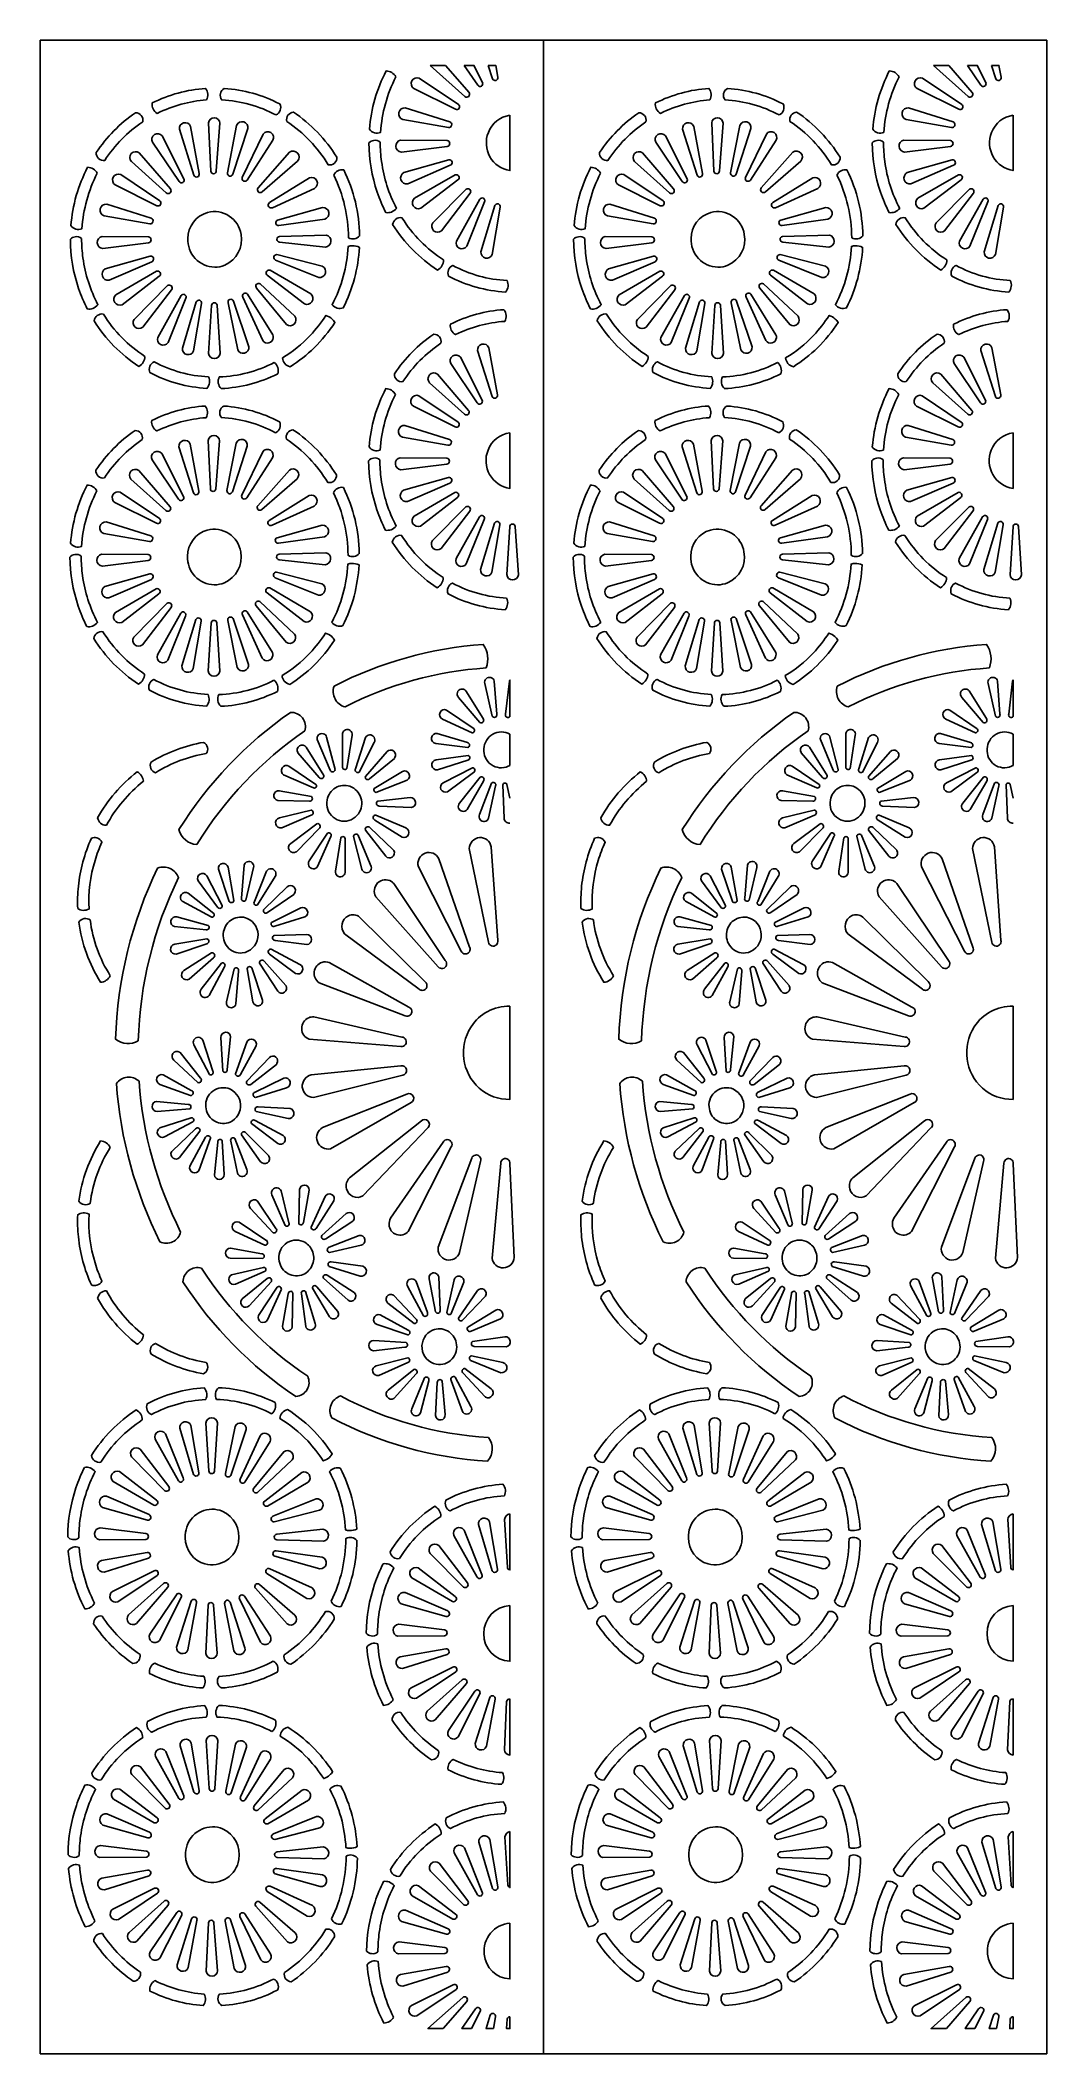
# Model space of a CAD drawing. Header units: millimetres. Extents: x -250 to 750, y -1000 to 1000.
import ezdxf

# ---------------------------------------------------------------- set-up
doc = ezdxf.new("R2010")
doc.units = ezdxf.units.MM
doc.layers.add('Image', color=70, linetype='Continuous')

msp = doc.modelspace()

# ---------------------------------------------------------------- linework, layer by layer
at = {"layer": 'Image'}
msp.add_line((250, 1000), (250, -1000), dxfattribs=at)
msp.add_lwpolyline([(250, 1000), (-250, 1000), (-250, -1000), (750, -1000), (750, 1000)], close=True, dxfattribs=at)
for points in [[(103.3, 963.6, 0.101503), (88.1, 908.5, -0.367731), (77.1, 911.7, -0.099047), (93.6, 969.5, -0.274684)], [(162.5, 931.5), (121.1, 952, -0.893427), (126.6, 962.4), (165.5, 936.3, -0.92788)], [(137.4, 975), (171.9, 944.1, 0.876169), (176, 948), (152.6, 975)], [(171.3, 975), (180.9, 975), (189.4, 958.1, -0.944434), (184.6, 955.4)], [(195.1, 975), (199.4, 961.6, 0.905371), (204.6, 963.4), (202.5, 975)], [(603.3, 963.6, 0.101503), (588.1, 908.5, -0.367731), (577.1, 911.7, -0.099047), (593.6, 969.5, -0.274684)], [(662.5, 931.5), (621.1, 952, -0.893427), (626.6, 962.4), (665.5, 936.3, -0.92788)], [(637.4, 975), (671.9, 944.1, 0.876169), (676, 948), (652.6, 975)], [(671.3, 975), (680.9, 975), (689.4, 958.1, -0.944434), (684.6, 955.4)], [(695.1, 975), (699.4, 961.6, 0.905371), (704.6, 963.4), (702.5, 975)], [(-84.8, 940.7, 0.099062), (-133.7, 927.4, -0.320284), (-138.8, 937.7, -0.099864), (-85.7, 952.2, -0.301781)], [(-15.8, 925.8, 0.109911), (-69.6, 940.8, -0.460484), (-67.3, 952.2, -0.103861), (-11.9, 936.7, -0.413138)], [(415.2, 940.7, 0.099062), (366.3, 927.4, -0.320284), (361.2, 937.7, -0.099864), (414.3, 952.2, -0.301781)], [(484.2, 925.8, 0.109911), (430.4, 940.8, -0.460484), (432.7, 952.2, -0.103861), (488.1, 936.7, -0.413138)], [(-148.2, 919, 0.100325), (-186, 880.7, -0.474449), (-194.4, 888.4, -0.095753), (-155.4, 928, -0.471779)], [(-75.1, 870.2), (-71.5, 917.7, 0.91413), (-82.9, 918), (-80.6, 869.9, 0.933867)], [(-5.1, 919.4, -0.111041), (36, 876.4, 0.528158), (44.6, 884, 0.103425), (1.5, 928.7, 0.446885)], [(155.5, 913.4), (110.2, 921.3, -0.8837), (112.7, 932.9), (157, 918.9, -0.892885)], [(216.6, 925.5), (216.6, 870.5, -0.481858), (195.2, 908.4, -0.27641)], [(351.8, 919, 0.100325), (314, 880.7, -0.474449), (305.6, 888.4, -0.095753), (344.6, 928, -0.471779)], [(424.9, 870.2), (428.5, 917.7, 0.91413), (417.1, 918), (419.4, 869.9, 0.933867)], [(494.9, 919.4, -0.111041), (536, 876.4, 0.528158), (544.6, 884, 0.103425), (501.5, 928.7, 0.446885)], [(655.5, 913.4), (610.2, 921.3, -0.8837), (612.7, 932.9), (657, 918.9, -0.892885)], [(716.6, 925.5), (716.6, 870.5, -0.481858), (695.2, 908.4, -0.27641)], [(-112.1, 859.7), (-138.5, 898.7, -0.923295), (-128.8, 905), (-107.3, 862.4, -0.940727)], [(-92, 867.6), (-100.7, 914.5, 0.886741), (-111.8, 911.6), (-97.3, 865.9, 0.92453)], [(-58.7, 867.1), (-43.9, 912.2, 0.920786), (-54.9, 915.5), (-64.1, 868.3, 0.939976)], [(-44.4, 861.2), (-18.8, 900.7, 0.923216), (-28.6, 906.8), (-49.3, 863.8, 0.939836)], [(99, 829.4, 0.107715), (103.9, 833, -0.086676), (89.1, 879.5, -0.033747), (87.8, 898.7, 0.216472), (81.4, 900.6, 0.173315), (76.6, 898, 0.080881), (84.8, 849.1, 0.036102), (93.4, 828.9, 0.136968)], [(154.4, 894.6), (108.8, 889, -0.874622), (108, 900.8), (154.4, 900.3, -0.882132)], [(387.9, 859.7), (361.5, 898.7, -0.923295), (371.2, 905), (392.7, 862.4, -0.940727)], [(408, 867.6), (399.3, 914.5, 0.886741), (388.2, 911.6), (402.7, 865.9, 0.92453)], [(441.3, 867.1), (456.1, 912.2, 0.920786), (445.1, 915.5), (435.9, 868.3, 0.939976)], [(455.6, 861.2), (481.2, 900.7, 0.923216), (471.4, 906.8), (450.7, 863.8, 0.939836)], [(599, 829.4, 0.107715), (603.9, 833, -0.086676), (589.1, 879.5, -0.033747), (587.8, 898.7, 0.216472), (581.4, 900.6, 0.173315), (576.6, 898, 0.080881), (584.8, 849.1, 0.036102), (593.4, 828.9, 0.136968)], [(654.4, 894.6), (608.8, 889, -0.874622), (608, 900.8), (654.4, 900.3, -0.882132)], [(-124.8, 848.4), (-159.5, 879.5, -0.922255), (-151.6, 888.1), (-120.7, 852.3, -0.931339)], [(-29.5, 849.4), (5.6, 880, 0.922159), (-2.2, 888.7), (-33.6, 853.3, 0.929388)], [(157.4, 875.8), (115.1, 857.3, -0.857226), (111.3, 868.5), (156, 881.3, -0.877378)], [(375.2, 848.4), (340.5, 879.5, -0.922255), (348.4, 888.1), (379.3, 852.3, -0.931339)], [(470.5, 849.4), (505.6, 880, 0.922159), (497.8, 888.7), (466.4, 853.3, 0.929388)], [(657.4, 875.8), (615.1, 857.3, -0.857226), (611.3, 868.5), (656, 881.3, -0.877378)], [(-193.4, 867.9, 0.101503), (-208.6, 812.8, -0.367731), (-219.6, 815.9, -0.099047), (-203, 873.8, -0.274684)], [(-134.2, 835.7), (-175.6, 856.3, -0.893427), (-170.1, 866.7), (-131.2, 840.6, -0.92788)], [(-19.4, 833.7), (22.6, 852.9, 0.891747), (17.5, 863.5), (-22.2, 838.7, 0.926439)], [(41.6, 866, -0.113595), (56.2, 803.9, 0.374628), (67.3, 805.7, 0.111206), (51.5, 871.3, 0.352857)], [(165, 861.3), (128, 833.1, -0.855727), (121.8, 843), (162.3, 866.3, -0.875583)], [(306.6, 867.9, 0.101503), (291.4, 812.8, -0.367731), (280.4, 815.9, -0.099047), (297, 873.8, -0.274684)], [(365.8, 835.7), (324.4, 856.3, -0.893427), (329.9, 866.7), (368.8, 840.6, -0.92788)], [(480.6, 833.7), (522.6, 852.9, 0.891747), (517.5, 863.5), (477.8, 838.7, 0.926439)], [(541.6, 866, -0.113595), (556.2, 803.9, 0.374628), (567.3, 805.7, 0.111206), (551.5, 871.3, 0.352857)], [(665, 861.3), (628, 833.1, -0.855727), (621.8, 843), (662.3, 866.3, -0.875583)], [(177.1, 848), (148.5, 810.6, -0.867879), (140, 818.5), (173.2, 852, -0.875832)], [(191.5, 839.4), (173.7, 795.4, -0.879882), (163.4, 800.6), (186.7, 842.2, -0.914826)], [(677.1, 848), (648.5, 810.6, -0.867879), (640, 818.5), (673.2, 852, -0.875832)], [(691.5, 839.4), (673.7, 795.4, -0.879882), (663.4, 800.6), (686.7, 842.2, -0.914826)], [(-141.2, 817.7), (-186.5, 825.6, -0.8837), (-184, 837.2), (-139.7, 823.2, -0.892885)], [(-76.7, 774.6, -0.418419), (-103.4, 803.1, -0.330431), (-83.7, 829, -0.442058), (-50.5, 807.2, -0.350808), (-66.7, 776.6, -0.100155)], [(-12.8, 815.9), (32.6, 822.3, 0.881921), (30.5, 834), (-14.2, 821.4, 0.89127)], [(150.7, 781.8, -0.111809), (109.4, 823.7, 0.417735), (100.1, 817.1, 0.107835), (144.7, 771.8, 0.273625)], [(207, 834.1), (199, 787.2, -0.886236), (187.9, 789.8), (201.7, 835.8, -0.925431)], [(358.8, 817.7), (313.5, 825.6, -0.8837), (316, 837.2), (360.3, 823.2, -0.892885)], [(423.3, 774.6, -0.418419), (396.6, 803.1, -0.330431), (416.3, 829, -0.442058), (449.5, 807.2, -0.350808), (433.3, 776.6, -0.100155)], [(487.2, 815.9), (532.6, 822.3, 0.881921), (530.5, 834), (485.8, 821.4, 0.89127)], [(650.7, 781.8, -0.111809), (609.4, 823.7, 0.417735), (600.1, 817.1, 0.107835), (644.7, 771.8, 0.273625)], [(707, 834.1), (699, 787.2, -0.886236), (687.9, 789.8), (701.7, 835.8, -0.925431)], [(-197.7, 733.6, 0.107715), (-192.7, 737.3, -0.086676), (-207.6, 783.8, -0.033747), (-208.9, 803, 0.216472), (-215.2, 804.9, 0.173315), (-220.1, 802.3, 0.080881), (-211.9, 753.4, 0.036102), (-203.3, 733.2, 0.136968)], [(-142.3, 798.9), (-187.9, 793.2, -0.874622), (-188.6, 805.1), (-142.3, 804.6, -0.882132)], [(-12.2, 799.4), (33.4, 794.6, 0.875674), (34, 806.4), (-12.4, 805.2, 0.882844)], [(302.3, 733.6, 0.107715), (307.3, 737.3, -0.086676), (292.4, 783.8, -0.033747), (291.1, 803, 0.216472), (284.8, 804.9, 0.173315), (279.9, 802.3, 0.080881), (288.1, 753.4, 0.036102), (296.7, 733.2, 0.136968)], [(357.7, 798.9), (312.1, 793.2, -0.874622), (311.4, 805.1), (357.7, 804.6, -0.882132)], [(487.8, 799.4), (533.4, 794.6, 0.875674), (534, 806.4), (487.6, 805.2, 0.882844)], [(-139.2, 780), (-181.6, 761.6, -0.857226), (-185.4, 772.8), (-140.7, 785.6, -0.877378)], [(-16.2, 781.6), (26.7, 764.4, 0.857978), (30.2, 775.7), (-14.8, 787.1, 0.878237)], [(59.9, 795.9, -0.123426), (67.1, 794.3, -0.102491), (51.1, 734.2, -0.339807), (40, 737.3, 0.106987), (56, 795.3, -0.066024)], [(360.8, 780), (318.4, 761.6, -0.857226), (314.6, 772.8), (359.3, 785.6, -0.877378)], [(483.8, 781.6), (526.7, 764.4, 0.857978), (530.2, 775.7), (485.2, 787.1, 0.878237)], [(559.9, 795.9, -0.123426), (567.1, 794.3, -0.102491), (551.1, 734.2, -0.339807), (540, 737.3, 0.106987), (556, 795.3, -0.066024)], [(-131.7, 765.6), (-168.7, 737.3, -0.855727), (-174.9, 747.2), (-134.4, 770.6, -0.875583)], [(-24.4, 766.6), (12.4, 738.1, 0.855733), (18.8, 748), (-21.6, 771.6, 0.875759)], [(213.8, 761.4, -0.111829), (159.9, 776.3, 0.408051), (155.6, 765.7, 0.106736), (212.3, 749.9, 0.295471)], [(368.3, 765.6), (331.3, 737.3, -0.855727), (325.1, 747.2), (365.6, 770.6, -0.875583)], [(475.6, 766.6), (512.4, 738.1, 0.855733), (518.8, 748), (478.4, 771.6, 0.875759)], [(713.8, 761.4, -0.111829), (659.9, 776.3, 0.408051), (655.6, 765.7, 0.106736), (712.3, 749.9, 0.295471)], [(-119.6, 752.2), (-148.1, 714.9, -0.867879), (-156.7, 722.8), (-123.5, 756.3, -0.875832)], [(-105.2, 743.7), (-123, 699.7, -0.879882), (-133.3, 704.9), (-110, 746.5, -0.914826)], [(-89.7, 738.4), (-97.7, 691.4, -0.886236), (-108.8, 694.1), (-95, 740.1, -0.925431)], [(-63.4, 739.2), (-53.8, 692.6, 0.885666), (-42.8, 695.6), (-58.1, 741, 0.923467)], [(-48.7, 744.8), (-29, 701.7, 0.704202), (-18.6, 704.4, 0.120869), (-19, 707.4), (-44, 747.9, 0.910283)], [(-35.1, 753.8), (-5.3, 717.6, 0.86419), (2.9, 725.8), (-31.4, 758.1, 0.875481)], [(380.4, 752.2), (351.9, 714.9, -0.867879), (343.3, 722.8), (376.5, 756.3, -0.875832)], [(394.8, 743.7), (377, 699.7, -0.879882), (366.7, 704.9), (390, 746.5, -0.914826)], [(410.3, 738.4), (402.3, 691.4, -0.886236), (391.2, 694.1), (405, 740.1, -0.925431)], [(436.6, 739.2), (446.2, 692.6, 0.885666), (457.2, 695.6), (441.9, 741, 0.923467)], [(451.3, 744.8), (471, 701.7, 0.704202), (481.4, 704.4, 0.120869), (481, 707.4), (456, 747.9, 0.910283)], [(464.9, 753.8), (494.7, 717.6, 0.86419), (502.9, 725.8), (468.6, 758.1, 0.875481)], [(-146, 686, -0.111809), (-187.3, 728, 0.417735), (-196.6, 721.4, 0.107835), (-152, 676, 0.273625)], [(-79.8, 736.6), (-82.7, 689, 0.913388), (-71.3, 688.9), (-74.3, 736.9, 0.933068)], [(39.9, 723.1, -0.064647), (42.8, 719.7, -0.055269), (22.2, 694.6, -0.053077), (-1.7, 675.7, -0.167022), (-7.1, 678.9, -0.147048), (-9.4, 684.4, 0.06689), (18.3, 706.9, 0.045998), (33.9, 726.7, -0.110115)], [(211.5, 720.8, 0.099062), (162.6, 707.6, -0.320284), (157.5, 717.9, -0.099864), (210.6, 732.4, -0.301781)], [(354, 686, -0.111809), (312.7, 728, 0.417735), (303.4, 721.4, 0.107835), (348, 676, 0.273625)], [(420.2, 736.6), (417.3, 689, 0.913388), (428.7, 688.9), (425.7, 736.9, 0.933068)], [(539.9, 723.1, -0.064647), (542.8, 719.7, -0.055269), (522.2, 694.6, -0.053077), (498.3, 675.7, -0.167022), (492.9, 678.9, -0.147048), (490.6, 684.4, 0.06689), (518.3, 706.9, 0.045998), (533.9, 726.7, -0.110115)], [(711.5, 720.8, 0.099062), (662.6, 707.6, -0.320284), (657.5, 717.9, -0.099864), (710.6, 732.4, -0.301781)], [(148.1, 699.1, 0.100325), (110.3, 660.9, -0.474449), (101.9, 668.6, -0.095753), (141, 708.1, -0.471779)], [(648.1, 699.1, 0.100325), (610.3, 660.9, -0.474449), (601.9, 668.6, -0.095753), (641, 708.1, -0.471779)], [(-82.9, 665.7, -0.111829), (-136.8, 680.6, 0.408051), (-141.1, 669.9, 0.106736), (-84.4, 654.2, 0.295471)], [(184.2, 639.9), (157.9, 678.9, -0.923295), (167.5, 685.2), (189.1, 642.5, -0.940727)], [(204.3, 647.8), (195.6, 694.6, 0.886741), (184.5, 691.8), (199, 646.1, 0.92453)], [(417.1, 665.7, -0.111829), (363.2, 680.6, 0.408051), (358.9, 669.9, 0.106736), (415.6, 654.2, 0.295471)], [(684.2, 639.9), (657.9, 678.9, -0.923295), (667.5, 685.2), (689.1, 642.5, -0.940727)], [(704.3, 647.8), (695.6, 694.6, 0.886741), (684.5, 691.8), (699, 646.1, 0.92453)], [(-17.5, 679.9, -0.111252), (-72.1, 665.6, 0.338404), (-70.2, 654, 0.104119), (-14.1, 668.7, 0.308605)], [(171.6, 628.6), (136.8, 659.7, -0.922255), (144.7, 668.3), (175.6, 632.4, -0.931339)], [(482.5, 679.9, -0.111252), (427.9, 665.6, 0.338404), (429.8, 654, 0.104119), (485.9, 668.7, 0.308605)], [(671.6, 628.6), (636.8, 659.7, -0.922255), (644.7, 668.3), (675.6, 632.4, -0.931339)], [(102.9, 648.1, 0.101503), (87.7, 593, -0.367731), (76.7, 596.1, -0.099047), (93.3, 654, -0.274684)], [(162.1, 615.9), (120.7, 636.5, -0.893427), (126.2, 646.9), (165.1, 620.7, -0.92788)], [(602.9, 648.1, 0.101503), (587.7, 593, -0.367731), (576.7, 596.1, -0.099047), (593.3, 654, -0.274684)], [(662.1, 615.9), (620.7, 636.5, -0.893427), (626.2, 646.9), (665.1, 620.7, -0.92788)], [(-85.2, 625.1, 0.099062), (-134.1, 611.9, -0.320284), (-139.2, 622.2, -0.099864), (-86, 636.7, -0.301781)], [(-16.2, 610.2, 0.109911), (-70, 625.2, -0.460484), (-67.7, 636.7, -0.103861), (-12.3, 621.1, -0.413138)], [(414.8, 625.1, 0.099062), (365.9, 611.9, -0.320284), (360.8, 622.2, -0.099864), (414, 636.7, -0.301781)], [(483.8, 610.2, 0.109911), (430, 625.2, -0.460484), (432.3, 636.7, -0.103861), (487.7, 621.1, -0.413138)], [(-148.6, 603.4, 0.100325), (-186.3, 565.2, -0.474449), (-194.8, 572.9, -0.095753), (-155.7, 612.4, -0.471779)], [(-92.4, 552.1), (-101.1, 598.9, 0.886741), (-112.2, 596.1), (-97.7, 550.3, 0.92453)], [(-75.5, 554.6), (-71.8, 602.1, 0.91413), (-83.3, 602.4), (-81, 554.4, 0.933867)], [(-59.1, 551.6), (-44.3, 596.7, 0.920786), (-55.3, 599.9), (-64.5, 552.7, 0.939976)], [(-5.5, 603.8, -0.111041), (35.6, 560.8, 0.528158), (44.2, 568.5, 0.103425), (1.1, 613.2, 0.446885)], [(155.1, 597.9), (109.8, 605.8, -0.8837), (112.3, 617.4), (156.7, 603.4, -0.892885)], [(216.6, 610), (216.6, 554.9, -0.486568), (194.9, 592.9, -0.280081)], [(351.4, 603.4, 0.100325), (313.7, 565.2, -0.474449), (305.2, 572.9, -0.095753), (344.3, 612.4, -0.471779)], [(407.6, 552.1), (398.9, 598.9, 0.886741), (387.8, 596.1), (402.3, 550.3, 0.92453)], [(424.5, 554.6), (428.2, 602.1, 0.91413), (416.7, 602.4), (419, 554.4, 0.933867)], [(440.9, 551.6), (455.7, 596.7, 0.920786), (444.7, 599.9), (435.5, 552.7, 0.939976)], [(494.5, 603.8, -0.111041), (535.6, 560.8, 0.528158), (544.2, 568.5, 0.103425), (501.1, 613.2, 0.446885)], [(655.1, 597.9), (609.8, 605.8, -0.8837), (612.3, 617.4), (656.7, 603.4, -0.892885)], [(716.6, 610), (716.6, 554.9, -0.486568), (694.9, 592.9, -0.280081)], [(-112.5, 544.1), (-138.8, 583.2, -0.923295), (-129.1, 589.5), (-107.6, 546.8, -0.940727)], [(-44.8, 545.6), (-19.2, 585.2, 0.923216), (-29, 591.3), (-49.7, 548.2, 0.939836)], [(98.6, 513.8, 0.107715), (103.6, 517.5, -0.086676), (88.7, 564, -0.033747), (87.4, 583.2, 0.216472), (81.1, 585, 0.173315), (76.2, 582.4, 0.080881), (84.5, 533.6, 0.036102), (93, 513.4, 0.136968)], [(154, 579.1), (108.4, 573.4, -0.874622), (107.7, 585.3), (154, 584.8, -0.882132)], [(387.5, 544.1), (361.2, 583.2, -0.923295), (370.9, 589.5), (392.4, 546.8, -0.940727)], [(455.2, 545.6), (480.8, 585.2, 0.923216), (471, 591.3), (450.3, 548.2, 0.939836)], [(598.6, 513.8, 0.107715), (603.6, 517.5, -0.086676), (588.7, 564, -0.033747), (587.4, 583.2, 0.216472), (581.1, 585, 0.173315), (576.2, 582.4, 0.080881), (584.5, 533.6, 0.036102), (593, 513.4, 0.136968)], [(654, 579.1), (608.4, 573.4, -0.874622), (607.7, 585.3), (654, 584.8, -0.882132)], [(-125.1, 532.9), (-159.9, 564, -0.922255), (-152, 572.5), (-121, 536.7, -0.931339)], [(-29.9, 533.8), (5.2, 564.5, 0.922159), (-2.5, 573.1), (-33.9, 537.7, 0.929388)], [(157.1, 560.2), (114.8, 541.8, -0.857226), (110.9, 553), (155.6, 565.7, -0.877378)], [(374.9, 532.9), (340.1, 564, -0.922255), (348, 572.5), (379, 536.7, -0.931339)], [(470.1, 533.8), (505.2, 564.5, 0.922159), (497.5, 573.1), (466.1, 537.7, 0.929388)], [(657.1, 560.2), (614.8, 541.8, -0.857226), (610.9, 553), (655.6, 565.7, -0.877378)], [(-193.8, 552.3, 0.101503), (-209, 497.3, -0.367731), (-219.9, 500.4, -0.099047), (-203.4, 558.2, -0.274684)], [(-134.6, 520.2), (-175.9, 540.8, -0.893427), (-170.5, 551.2), (-131.6, 525, -0.92788)], [(-19.7, 518.2), (22.3, 537.3, 0.891747), (17.1, 547.9), (-22.6, 523.1, 0.926439)], [(41.3, 550.5, -0.113595), (55.8, 488.4, 0.374628), (67, 490.2, 0.111206), (51.2, 555.8, 0.352857)], [(164.6, 545.8), (127.7, 517.5, -0.855727), (121.4, 527.4), (161.9, 550.8, -0.875583)], [(306.2, 552.3, 0.101503), (291, 497.3, -0.367731), (280.1, 500.4, -0.099047), (296.6, 558.2, -0.274684)], [(365.4, 520.2), (324.1, 540.8, -0.893427), (329.5, 551.2), (368.4, 525, -0.92788)], [(480.3, 518.2), (522.3, 537.3, 0.891747), (517.1, 547.9), (477.4, 523.1, 0.926439)], [(541.3, 550.5, -0.113595), (555.8, 488.4, 0.374628), (567, 490.2, 0.111206), (551.2, 555.8, 0.352857)], [(664.6, 545.8), (627.7, 517.5, -0.855727), (621.4, 527.4), (661.9, 550.8, -0.875583)], [(-141.6, 502.2), (-186.9, 510.1, -0.8837), (-184.4, 521.6), (-140, 507.7, -0.892885)], [(176.7, 532.4), (148.2, 495.1, -0.867879), (139.6, 503), (172.9, 536.5, -0.875832)], [(191.1, 523.9), (173.3, 479.9, -0.879882), (163.1, 485.1), (186.3, 526.7, -0.914826)], [(206.6, 518.6), (198.7, 471.6, -0.886236), (187.5, 474.3), (201.3, 520.2, -0.925431)], [(358.4, 502.2), (313.1, 510.1, -0.8837), (315.6, 521.6), (360, 507.7, -0.892885)], [(676.7, 532.4), (648.2, 495.1, -0.867879), (639.6, 503), (672.9, 536.5, -0.875832)], [(691.1, 523.9), (673.3, 479.9, -0.879882), (663.1, 485.1), (686.3, 526.7, -0.914826)], [(706.6, 518.6), (698.7, 471.6, -0.886236), (687.5, 474.3), (701.3, 520.2, -0.925431)], [(-77.1, 459.1, -0.418419), (-103.7, 487.5, -0.330431), (-84.1, 513.5, -0.442058), (-50.8, 491.7, -0.350808), (-67.1, 461.1, -0.100155)], [(-13.2, 500.3), (32.3, 506.8, 0.881921), (30.1, 518.4), (-14.6, 505.9, 0.89127)], [(150.4, 466.2, -0.111809), (109, 508.2, 0.417735), (99.8, 501.5, 0.107835), (144.3, 456.2, 0.273625)], [(216.5, 516.7), (213.6, 469.2, 0.913388), (225, 469), (222, 517.1, 0.933068)], [(422.9, 459.1, -0.418419), (396.3, 487.5, -0.330431), (415.9, 513.5, -0.442058), (449.2, 491.7, -0.350808), (432.9, 461.1, -0.100155)], [(486.8, 500.3), (532.3, 506.8, 0.881921), (530.1, 518.4), (485.4, 505.9, 0.89127)], [(650.4, 466.2, -0.111809), (609, 508.2, 0.417735), (599.8, 501.5, 0.107835), (644.3, 456.2, 0.273625)], [(716.5, 516.7), (713.6, 469.2, 0.913388), (725, 469), (722, 517.1, 0.933068)], [(-198.1, 418.1, 0.107715), (-193.1, 421.7, -0.086676), (-208, 468.3, -0.033747), (-209.3, 487.5, 0.216472), (-215.6, 489.3, 0.173315), (-220.5, 486.7, 0.080881), (-212.2, 437.9, 0.036102), (-203.7, 417.7, 0.136968)], [(-142.7, 483.4), (-188.3, 477.7, -0.874622), (-189, 489.5), (-142.7, 489.1, -0.882132)], [(-12.6, 483.9), (33, 479, 0.875674), (33.6, 490.9), (-12.7, 489.6, 0.882844)], [(59.5, 480.4, -0.123426), (66.7, 478.8, -0.102491), (50.7, 418.6, -0.339807), (39.7, 421.8, 0.106987), (55.6, 479.7, -0.066024)], [(301.9, 418.1, 0.107715), (306.9, 421.7, -0.086676), (292, 468.3, -0.033747), (290.7, 487.5, 0.216472), (284.4, 489.3, 0.173315), (279.5, 486.7, 0.080881), (287.8, 437.9, 0.036102), (296.3, 417.7, 0.136968)], [(357.3, 483.4), (311.7, 477.7, -0.874622), (311, 489.5), (357.3, 489.1, -0.882132)], [(487.4, 483.9), (533, 479, 0.875674), (533.6, 490.9), (487.3, 489.6, 0.882844)], [(559.5, 480.4, -0.123426), (566.7, 478.8, -0.102491), (550.7, 418.6, -0.339807), (539.7, 421.8, 0.106987), (555.6, 479.7, -0.066024)], [(-139.6, 464.5), (-181.9, 446.1, -0.857226), (-185.8, 457.3), (-141.1, 470, -0.877378)], [(-16.5, 466), (26.3, 448.9, 0.857978), (29.8, 460.2), (-15.2, 471.6, 0.878237)], [(213.4, 445.9, -0.111829), (159.5, 460.8, 0.408051), (155.2, 450.1, 0.106736), (211.9, 434.4, 0.295471)], [(360.4, 464.5), (318.1, 446.1, -0.857226), (314.2, 457.3), (358.9, 470, -0.877378)], [(483.5, 466), (526.3, 448.9, 0.857978), (529.8, 460.2), (484.8, 471.6, 0.878237)], [(713.4, 445.9, -0.111829), (659.5, 460.8, 0.408051), (655.2, 450.1, 0.106736), (711.9, 434.4, 0.295471)], [(-132.1, 450.1), (-169, 421.8, -0.855727), (-175.3, 431.7), (-134.8, 455.1, -0.875583)], [(-120, 436.7), (-148.5, 399.4, -0.867879), (-157.1, 407.2), (-123.8, 440.8, -0.875832)], [(-35.5, 438.3), (-5.7, 402.1, 0.86419), (2.6, 410.2), (-31.8, 442.5, 0.875481)], [(-24.7, 451), (12.1, 422.5, 0.855733), (18.4, 432.4), (-22, 456, 0.875759)], [(367.9, 450.1), (331, 421.8, -0.855727), (324.7, 431.7), (365.2, 455.1, -0.875583)], [(380, 436.7), (351.5, 399.4, -0.867879), (342.9, 407.2), (376.2, 440.8, -0.875832)], [(464.5, 438.3), (494.3, 402.1, 0.86419), (502.6, 410.2), (468.2, 442.5, 0.875481)], [(475.3, 451), (512.1, 422.5, 0.855733), (518.4, 432.4), (478, 456, 0.875759)], [(-105.6, 428.1), (-123.3, 384.2, -0.879882), (-133.6, 389.4), (-110.4, 431, -0.914826)], [(-90.1, 422.9), (-98, 375.9, -0.886236), (-109.2, 378.6), (-95.3, 424.5, -0.925431)], [(-80.2, 421), (-83.1, 373.5, 0.913388), (-71.7, 373.3), (-74.7, 421.4, 0.933068)], [(-63.7, 423.6), (-54.2, 377, 0.885666), (-43.2, 380.1), (-58.5, 425.5, 0.923467)], [(-49, 429.3), (-29.4, 386.2, 0.704202), (-19, 388.9, 0.120869), (-19.3, 391.8), (-44.4, 432.3, 0.910283)], [(394.4, 428.1), (376.7, 384.2, -0.879882), (366.4, 389.4), (389.6, 431, -0.914826)], [(409.9, 422.9), (402, 375.9, -0.886236), (390.8, 378.6), (404.7, 424.5, -0.925431)], [(419.8, 421), (416.9, 373.5, 0.913388), (428.3, 373.3), (425.3, 421.4, 0.933068)], [(436.3, 423.6), (445.8, 377, 0.885666), (456.8, 380.1), (441.5, 425.5, 0.923467)], [(451, 429.3), (470.6, 386.2, 0.704202), (481, 388.9, 0.120869), (480.7, 391.8), (455.6, 432.3, 0.910283)], [(-146.3, 370.5, -0.111809), (-187.7, 412.5, 0.417735), (-196.9, 405.8, 0.107835), (-152.4, 360.5, 0.273625)], [(39.6, 407.6, -0.064647), (42.4, 404.2, -0.055269), (21.8, 379, -0.053077), (-2.1, 360.1, -0.167022), (-7.5, 363.4, -0.147048), (-9.8, 368.9, 0.06689), (18, 391.3, 0.045998), (33.5, 411.2, -0.110115)], [(353.7, 370.5, -0.111809), (312.3, 412.5, 0.417735), (303.1, 405.8, 0.107835), (347.6, 360.5, 0.273625)], [(539.6, 407.6, -0.064647), (542.4, 404.2, -0.055269), (521.8, 379, -0.053077), (497.9, 360.1, -0.167022), (492.5, 363.4, -0.147048), (490.2, 368.9, 0.06689), (518, 391.3, 0.045998), (533.5, 411.2, -0.110115)], [(193, 376.5, 0.245629), (190.2, 399.9, 0.102134), (41.9, 358.4, 0.432862), (52.8, 337.8, -0.102825)], [(693, 376.5, 0.245629), (690.2, 399.9, 0.102134), (541.9, 358.4, 0.432862), (552.8, 337.8, -0.102825)], [(-83.3, 350.2, -0.111829), (-137.2, 365.1, 0.408051), (-141.5, 354.4, 0.106736), (-84.7, 338.6, 0.295471)], [(-17.8, 364.3, -0.111252), (-72.5, 350.1, 0.338404), (-70.6, 338.4, 0.104119), (-14.4, 353.2, 0.308605)], [(199, 328.5), (191.7, 361.1, -1.021872), (201.1, 363.4), (203.5, 330.5, -0.843724)], [(212.2, 330.6, 0.809673), (216.6, 328.2), (216.6, 364.5, 0.059727), (216.1, 363.4), (212.2, 330.6, 0.004227)], [(416.7, 350.2, -0.111829), (362.8, 365.1, 0.408051), (358.5, 354.4, 0.106736), (415.3, 338.6, 0.295471)], [(482.2, 364.3, -0.111252), (427.5, 350.1, 0.338404), (429.4, 338.4, 0.104119), (485.6, 353.2, 0.308605)], [(699, 328.5), (691.7, 361.1, -1.021872), (701.1, 363.4), (703.5, 330.5, -0.843724)], [(712.2, 330.6, 0.809673), (716.6, 328.2), (716.6, 364.5, 0.059727), (716.1, 363.4), (712.2, 330.6, 0.004227)], [(186.9, 322.2), (165.6, 347.3, -1.024086), (172.8, 353.9), (190, 326.2, -0.824339)], [(686.9, 322.2), (665.6, 347.3, -1.024086), (672.8, 353.9), (690, 326.2, -0.824339)], [(-94.5, 201, -0.316503), (-112.2, 215.9, -0.101727), (-1.3, 332.4, -0.511309), (12.9, 314.1, 0.104597)], [(179.2, 312), (149.6, 325.7, -0.986164), (153.7, 334.7), (180, 316.7, -0.797396)], [(245.3, 339.1, -0.026212)], [(405.5, 201, -0.316503), (387.8, 215.9, -0.101727), (498.7, 332.4, -0.511309), (512.9, 314.1, 0.104597)], [(679.2, 312), (649.6, 325.7, -0.986164), (653.7, 334.7), (680, 316.7, -0.797396)], [(-85.1, 291.4, 0.100325), (-135.4, 272.4, -0.474449), (-139.8, 283, -0.095753), (-87.8, 302.6, -0.471779)], [(42.9, 275.5), (34.5, 307.8, 1.003284), (25.2, 305.3), (37.9, 275.1, 0.836935)], [(54.6, 276.7), (59.8, 309.9, 1.019651), (50.3, 311.3), (50.3, 278.6, 0.846246)], [(66.8, 273.1), (81.8, 302.6, 1.023954), (73, 307.3), (63.3, 276.3, 0.837671)], [(174.9, 297.5), (143, 301.4, -0.974265), (144.3, 311.5), (174.4, 302.3, -0.79038)], [(216.6, 310.7, 0.561892), (190.8, 296.1, 0.570781), (214.9, 278.8, 0.028136), (216.6, 279.7)], [(414.9, 291.4, 0.100325), (364.6, 272.4, -0.474449), (360.2, 283, -0.095753), (412.2, 302.6, -0.471779)], [(542.9, 275.5), (534.5, 307.8, 1.003284), (525.2, 305.3), (537.9, 275.1, 0.836935)], [(554.6, 276.7), (559.8, 309.9, 1.019651), (550.3, 311.3), (550.3, 278.6, 0.846246)], [(566.8, 273.1), (581.8, 302.6, 1.023954), (573, 307.3), (563.3, 276.3, 0.837671)], [(674.9, 297.5), (643, 301.4, -0.974265), (644.3, 311.5), (674.4, 302.3, -0.79038)], [(716.6, 310.7, 0.561892), (690.8, 296.1, 0.570781), (714.9, 278.8, 0.028136), (716.6, 279.7)], [(31.8, 269.6), (14.2, 297.7, 0.95421), (5.9, 292.4, 0.012141), (6, 292.2), (27.2, 267.6, 0.799708)], [(73, 268.7), (94.6, 293.5, -0.875038), (102.4, 287.4, -0.052284), (101.8, 286.5), (77.1, 266.4, -0.818339)], [(175.1, 289.7), (143.3, 285.3, 0.973836), (144.7, 275.2), (174.7, 284.9, 0.790808)], [(531.8, 269.6), (514.2, 297.7, 0.95421), (505.9, 292.4, 0.012141), (506, 292.2), (527.2, 267.6, 0.799708)], [(573, 268.7), (594.6, 293.5, -0.875038), (602.4, 287.4, -0.052284), (601.8, 286.5), (577.1, 266.4, -0.818339)], [(675.1, 289.7), (643.3, 285.3, 0.973836), (644.7, 275.2), (674.7, 284.9, 0.790808)], [(-147.5, 263.9, 0.101503), (-184.3, 220.2, -0.367731), (-193, 227.6, -0.099047), (-153.8, 273.3, -0.274684)], [(23.8, 260.9), (-2.9, 279, 0.949096), (-8.3, 270.4), (21.6, 257.3, 0.779602)], [(81.9, 256.7), (109.9, 273.8, -0.949299), (114.5, 265.1), (85.2, 253.3, -0.817317)], [(179.4, 277.3), (150.3, 262.4, 0.986773), (154.7, 253.6), (180.4, 272.6, 0.821322)], [(187.1, 268), (166.6, 242.2, 1.024182), (174, 235.8), (190.4, 264.1, 0.825247)], [(198.2, 262.1), (186.4, 230.9, 1.023763), (195.4, 227.2), (202.4, 259.3, 0.845285)], [(352.5, 263.9, 0.101503), (315.7, 220.2, -0.367731), (307, 227.6, -0.099047), (346.2, 273.3, -0.274684)], [(523.8, 260.9), (497.1, 279, 0.949096), (491.7, 270.4), (521.6, 257.3, 0.779602)], [(581.9, 256.7), (609.9, 273.8, -0.949299), (614.5, 265.1), (585.2, 253.3, -0.817317)], [(679.4, 277.3), (650.3, 262.4, 0.986773), (654.7, 253.6), (680.4, 272.6, 0.821322)], [(687.1, 268), (666.6, 242.2, 1.024182), (674, 235.8), (690.4, 264.1, 0.825247)], [(698.2, 262.1), (686.4, 230.9, 1.023763), (695.4, 227.2), (702.4, 259.3, 0.845285)], [(19.4, 248.7), (-12.5, 254.6, 0.971953), (-13.9, 244.7), (17.5, 244.3, 0.787155)], [(66.1, 231.7, 0.493204), (57.7, 259, 0.460329), (35.1, 245.4, 0.611858), (58.9, 225.7, 0.134139)], [(85.4, 244.3), (117.5, 247.8, -0.973738), (118.5, 237.8), (86.8, 239.3, -0.785665)], [(519.4, 248.7), (487.5, 254.6, 0.971953), (486.1, 244.7), (517.5, 244.3, 0.787155)], [(566.1, 231.7, 0.493204), (557.7, 259, 0.460329), (535.1, 245.4, 0.611858), (558.9, 225.7, 0.134139)], [(585.4, 244.3), (617.5, 247.8, -0.973738), (618.5, 237.8), (586.8, 239.3, -0.785665)], [(19, 235.4), (-12.4, 227.5, 0.978021), (-10.1, 217.7), (19.3, 230.3, 0.791203)], [(24.9, 221.8), (-1.2, 202.1, 0.961166), (4.3, 193.7, 0.015774), (4.5, 193.9), (27.1, 217.1, 0.820645)], [(83.4, 230.4), (113.2, 217.6, -0.984187), (109.5, 208.3), (82.4, 225.4, -0.820308)], [(519, 235.4), (487.6, 227.5, 0.978021), (489.9, 217.7), (519.3, 230.3, 0.791203)], [(524.9, 221.8), (498.8, 202.1, 0.961166), (504.3, 193.7, 0.015774), (504.5, 193.9), (527.1, 217.1, 0.820645)], [(583.4, 230.4), (613.2, 217.6, -0.984187), (609.5, 208.3), (582.4, 225.4, -0.820308)], [(-207.5, 135.7, 0.107715), (-201.5, 137, -0.086676), (-195.6, 185.4, -0.033747), (-188.7, 203.4, 0.216472), (-193.7, 207.7, 0.173315), (-199.2, 207.4, 0.080881), (-212.1, 159.6, 0.036102), (-212.8, 137.7, 0.136968)], [(35.5, 212.5), (17.3, 184.9, 1.024127), (25.6, 179.3), (38.6, 209, 0.832282)], [(48.5, 207.9), (43.3, 174.6, 1.019564), (52.8, 173.3), (52.8, 206, 0.846906)], [(61.2, 209.1), (69.5, 176.7, 1.003284), (78.9, 179.3), (66.2, 209.5, 0.836935)], [(73, 215.5), (93.2, 189.4, 0.906751), (101.2, 195.1, 0.036532), (100.8, 195.7), (77.4, 218, 0.797906)], [(198, 198.8), (204.5, 105.9, -1.053668), (195.5, 104.1), (195.5, 104.2), (176.3, 197.1, -0.923924)], [(292.5, 135.7, 0.107715), (298.5, 137, -0.086676), (304.4, 185.4, -0.033747), (311.3, 203.4, 0.216472), (306.3, 207.7, 0.173315), (300.8, 207.4, 0.080881), (287.9, 159.6, 0.036102), (287.2, 137.7, 0.136968)], [(535.5, 212.5), (517.3, 184.9, 1.024127), (525.6, 179.3), (538.6, 209, 0.832282)], [(548.5, 207.9), (543.3, 174.6, 1.019564), (552.8, 173.3), (552.8, 206, 0.846906)], [(561.2, 209.1), (569.5, 176.7, 1.003284), (578.9, 179.3), (566.2, 209.5, 0.836935)], [(573, 215.5), (593.2, 189.4, 0.906751), (601.2, 195.1, 0.036532), (600.8, 195.7), (577.4, 218, 0.797906)], [(698, 198.8), (704.5, 105.9, -1.053668), (695.5, 104.1), (695.5, 104.2), (676.3, 197.1, -0.923924)], [(-57.6, 145.5), (-63.4, 178.5, 0.977994), (-73, 176.7), (-62.6, 145.5, 0.832628)], [(-45.8, 145.7), (-38.1, 178.4, 1.021142), (-47.4, 180.5), (-50, 148, 0.844964)], [(146.1, 186.9), (176.6, 99.3, -1.030394), (168.3, 95.1), (125.7, 179.1, -0.929745)], [(442.4, 145.5), (436.6, 178.5, 0.977994), (427, 176.7), (437.4, 145.5, 0.832628)], [(454.2, 145.7), (461.9, 178.4, 1.021142), (452.6, 180.5), (450, 148, 0.844964)], [(646.1, 186.9), (676.6, 99.3, -1.030394), (668.3, 95.1), (625.7, 179.1, -0.929745)], [(-152.6, 6, -0.292417), (-175.2, 7.7, -0.105869), (-133.4, 177.7, -0.417978), (-112.6, 168.3, 0.106895)], [(-69.1, 140.6), (-84.5, 170, 0.978533), (-93.1, 165.2), (-73.9, 139, 0.831176)], [(-34, 141.1), (-16.7, 169.3, 1.024142), (-25.1, 174.7), (-37.2, 144.6, 0.835799)], [(-28.1, 136.3), (-4.7, 159.2, -0.85669), (2.7, 152.6, -0.060238), (1.9, 151.6), (-24.2, 133.6, -0.796854)], [(101.2, 162.3), (152.4, 85.9, -1.037957), (145.5, 79.6), (83.4, 149.3, -0.785986), (98.9, 164.4, -0.071196)], [(347.4, 6, -0.292417), (324.8, 7.7, -0.105869), (366.6, 177.7, -0.417978), (387.4, 168.3, 0.106895)], [(430.9, 140.6), (415.5, 170, 0.978533), (406.9, 165.2), (426.1, 139, 0.831176)], [(466, 141.1), (483.3, 169.3, 1.024142), (474.9, 174.7), (462.8, 144.6, 0.835799)], [(471.9, 136.3), (495.3, 159.2, -0.85669), (502.7, 152.6, -0.060238), (501.9, 151.6), (475.8, 133.6, -0.796854)], [(601.2, 162.3), (652.4, 85.9, -1.037957), (645.5, 79.6), (583.4, 149.3, -0.785986), (598.9, 164.4, -0.071196)], [(-77.7, 132.6), (-102.9, 152.8, 0.949474), (-109, 144.7), (-80.3, 129.2, 0.779564)], [(422.3, 132.6), (397.1, 152.8, 0.949474), (391, 144.7), (419.7, 129.2, 0.779564)], [(-180.4, 70.8, -0.111809), (-200.4, 126.2, 0.417735), (-211.6, 124.1, 0.107835), (-190.1, 64.3, 0.273625)], [(-83.1, 120.8), (-114.4, 129.3, 0.96755), (-116.6, 119.6), (-85.3, 116.5, 0.786936)], [(-49.4, 93.4, 0.761717), (-44.4, 127.8, 0.479256), (-67.8, 114.6, 0.502988)], [(-20.1, 123.6), (9, 138.3, -0.949535), (13, 129.2), (-17.1, 119.9, -0.786801)], [(67.3, 129), (132.2, 64.9, -0.71519), (129.5, 56.2, -0.158035), (126.6, 57.3), (52.3, 112.5, -0.483573), (56.1, 130.3, -0.284327)], [(319.6, 70.8, -0.111809), (299.6, 126.2, 0.417735), (288.4, 124.1, 0.107835), (309.9, 64.3, 0.273625)], [(416.9, 120.8), (385.6, 129.3, 0.96755), (383.4, 119.6), (414.7, 116.5, 0.786936)], [(450.6, 93.4, 0.761717), (455.6, 127.8, 0.479256), (432.2, 114.6, 0.502988)], [(479.9, 123.6), (509, 138.3, -0.949535), (513, 129.2), (482.9, 119.9, -0.786801)], [(567.3, 129), (632.2, 64.9, -0.71519), (629.5, 56.2, -0.158035), (626.6, 57.3), (552.3, 112.5, -0.483573), (556.1, 130.3, -0.284327)], [(-84.5, 107.6), (-116.4, 102.2, 0.975921), (-114.9, 92.3), (-84.6, 102.4, 0.789592)], [(-17.6, 110.9), (14.6, 111.7, -0.960171), (14.9, 101.7), (-16.6, 105.8, -0.786155)], [(415.5, 107.6), (383.6, 102.2, 0.975921), (385.1, 92.3), (415.4, 102.4, 0.789592)], [(482.4, 110.9), (514.6, 111.7, -0.960171), (514.9, 101.7), (483.4, 105.8, -0.786155)], [(-79.7, 93.5), (-107.2, 76, 0.989998), (-102.1, 67.4), (-77.8, 88.6, 0.804939)], [(-69.9, 83.4), (-90, 57.4, 1.023968), (-82.3, 51.1), (-67, 79.6, 0.831334)], [(-32.2, 83.2), (-14, 55.5, 0.944749), (-5.8, 60.9, 0.016717), (-6, 61.2), (-27.6, 85.3, 0.797782)], [(-20.7, 97.2), (8, 82, -0.98727), (3.7, 73), (-22.1, 92.3, -0.825267)], [(37.2, 83.8), (116.1, 39.6, -1.025855), (112.7, 30.8), (27, 63.8, -0.606375), (29.8, 84.1, -0.181497)], [(420.3, 93.5), (392.8, 76, 0.989998), (397.9, 67.4), (422.2, 88.6, 0.804939)], [(430.1, 83.4), (410, 57.4, 1.023968), (417.7, 51.1), (433, 79.6, 0.831334)], [(467.8, 83.2), (486, 55.5, 0.944749), (494.2, 60.9, 0.016717), (494, 61.2), (472.4, 85.3, 0.797782)], [(479.3, 97.2), (508, 82, -0.98727), (503.7, 73), (477.9, 92.3, -0.825267)], [(537.2, 83.8), (616.1, 39.6, -1.025855), (612.7, 30.8), (527, 63.8, -0.606375), (529.8, 84.1, -0.181497)], [(-57.2, 77.7), (-64.9, 45, 1.021066), (-55.6, 42.8), (-53.1, 75.4, 0.845031)], [(-44.5, 77.8), (-38.7, 44.8, 0.977994), (-29.1, 46.6), (-39.5, 77.8, 0.832628)], [(442.8, 77.7), (435.1, 45, 1.021066), (444.4, 42.8), (446.9, 75.4, 0.845031)], [(455.5, 77.8), (461.3, 44.8, 0.977994), (470.9, 46.6), (460.5, 77.8, 0.832628)], [(216.6, 40.5, 0.264772), (178, 20, 0.369236), (186.2, -40.9, 0.193088), (216.6, -52)], [(716.6, 40.5, 0.264772), (678, 20, 0.369236), (686.2, -40.9, 0.193088), (716.6, -52)], [(21.9, 29.8), (109.4, 9.9, -1.006941), (108.4, 0.4), (17.3, 7.7, -0.675459), (16.7, 29.1, -0.126516)], [(521.9, 29.8), (609.4, 9.9, -1.006941), (608.4, 0.4), (517.3, 7.7, -0.675459), (516.7, 29.1, -0.126516)], [(-82, -27.2), (-97.4, 2.1, -1.024041), (-88.6, 6.9), (-78.5, -24, -0.837079)], [(-68.6, -24), (-70.5, 9.6, -0.994612), (-60.9, 10), (-64.2, -22.5, -0.846122)], [(-56.1, -26.5), (-44.7, 4.8, -0.983092), (-35.6, 1.3), (-51.2, -27.4, -0.834167)], [(418, -27.2), (402.6, 2.1, -1.024041), (411.4, 6.9), (421.5, -24, -0.837079)], [(431.4, -24), (429.5, 9.6, -0.994612), (439.1, 10), (435.8, -22.5, -0.846122)], [(443.9, -26.5), (455.3, 4.8, -0.983092), (464.4, 1.3), (448.8, -27.4, -0.834167)], [(-93.4, -35.3), (-117.4, -13, -0.921442), (-111.6, -5, -0.038501), (-111, -5.5), (-90.8, -30.9, -0.82258)], [(-44.9, -34.1), (-22.3, -10.3, -0.873618), (-14.8, -16.5, -0.052167), (-15.4, -17.3), (-40.8, -37.1, -0.792319)], [(19.2, -27.7), (108.4, -18.6, -0.983852), (110.2, -28), (21.4, -50.2, -0.881605)], [(406.6, -35.3), (382.6, -13, -0.921442), (388.4, -5, -0.038501), (389, -5.5), (409.2, -30.9, -0.82258)], [(455.1, -34.1), (477.7, -10.3, -0.873618), (485.2, -16.5, -0.052167), (484.6, -17.3), (459.2, -37.1, -0.792319)], [(519.2, -27.7), (608.4, -18.6, -0.983852), (610.2, -28), (521.4, -50.2, -0.881605)], [(-151.8, -34.1, 0.459581), (-174.3, -36.3, 0.098572), (-131.1, -193.5, 0.478484), (-110.5, -183.8, -0.099248)], [(-100.7, -48.3), (-131.1, -37.1, -0.98266), (-127.8, -27.6), (-99.9, -43.2, -0.816325)], [(-36.1, -50.1), (-5.2, -40.5, 0.979668), (-7.9, -30.8), (-36.6, -44.9, 0.8139)], [(348.2, -34.1, 0.459581), (325.7, -36.3, 0.098572), (368.9, -193.5, 0.478484), (389.5, -183.8, -0.099248)], [(399.3, -48.3), (368.9, -37.1, -0.98266), (372.2, -27.6), (400.1, -43.2, -0.816325)], [(463.9, -50.1), (494.8, -40.5, 0.979668), (492.1, -30.8), (463.4, -44.9, 0.8139)], [(-101.5, -61.5), (-133.8, -64, -0.979327), (-134.3, -54.1), (-103, -57, -0.787758)], [(-63.7, -41, -0.687191), (-61.4, -74.6, -0.486164), (-85.2, -61.5, -0.562392)], [(-35.4, -64.1), (-3.8, -71, 0.967973), (-1.8, -61.1), (-33.5, -59.3, 0.784834)], [(30.5, -80), (114.2, -46.7, -0.983137), (118.5, -55.2), (118.4, -55.2), (38.4, -101.1, -0.864592)], [(398.5, -61.5), (366.2, -64, -0.979327), (365.7, -54.1), (397, -57, -0.787758)], [(436.3, -41, -0.687191), (438.6, -74.6, -0.486164), (414.8, -61.5, -0.562392)], [(464.6, -64.1), (496.2, -71, 0.967973), (498.2, -61.1), (466.5, -59.3, 0.784834)], [(530.5, -80), (614.2, -46.7, -0.983137), (618.5, -55.2), (618.4, -55.2), (538.4, -101.1, -0.864592)], [(-98.3, -74.2), (-126.6, -89.3, -0.949067), (-131.2, -80.3), (-100.2, -70.3, -0.779826)], [(-40.1, -76.1), (-14, -96, 0.949344), (-8.5, -87.8), (-36.5, -73, 0.821283)], [(57.3, -129.8), (128.7, -73.4, -0.95123), (135.5, -79.8, -0.025612), (135, -80.4), (70.6, -147.8, -0.513585), (54.3, -140.9, -0.264457)], [(401.7, -74.2), (373.4, -89.3, -0.949067), (368.8, -80.3), (399.8, -70.3, -0.779826)], [(459.9, -76.1), (486, -96, 0.949344), (491.5, -87.8), (463.5, -73, 0.821283)], [(557.3, -129.8), (628.7, -73.4, -0.95123), (635.5, -79.8, -0.025612), (635, -80.4), (570.6, -147.8, -0.513585), (554.3, -140.9, -0.264457)], [(-180.4, -99.8, 0.111809), (-200.4, -155.2, -0.417735), (-211.6, -153.1, -0.107835), (-190.1, -93.3, -0.273625)], [(-91.3, -83.6), (-111.5, -109.7, -0.906153), (-119.5, -104, -0.036842), (-119.1, -103.4), (-95.6, -81.2, -0.797872)], [(-80.8, -90.6), (-92.2, -122, -0.983092), (-101.3, -118.4), (-85.7, -89.7, -0.834167)], [(-69.2, -93.1), (-67.3, -126.7, -0.991812), (-76.9, -127), (-73.7, -94.5, -0.846177)], [(-56.7, -90.8), (-44.7, -121.7, -1.023174), (-53.9, -125.4), (-60.6, -93.6, -0.84143)], [(-50.1, -87.1), (-31.1, -114, 0.920765), (-22.9, -108.3, 0.028791), (-23.3, -107.8), (-45.9, -85.2, 0.827079)], [(98, -170.1), (150.3, -94.5, -1.032557), (158.4, -99.2), (158.3, -99.3), (115.7, -183.2, -0.672201), (96.6, -176.6, -0.145256)], [(319.6, -99.8, 0.111809), (299.6, -155.2, -0.417735), (288.4, -153.1, -0.107835), (309.9, -93.3, -0.273625)], [(408.7, -83.6), (388.5, -109.7, -0.906153), (380.5, -104, -0.036842), (380.9, -103.4), (404.4, -81.2, -0.797872)], [(419.2, -90.6), (407.8, -122, -0.983092), (398.7, -118.4), (414.3, -89.7, -0.834167)], [(430.8, -93.1), (432.7, -126.7, -0.991812), (423.1, -127), (426.3, -94.5, -0.846177)], [(443.3, -90.8), (455.3, -121.7, -1.023174), (446.1, -125.4), (439.4, -93.6, -0.84143)], [(449.9, -87.1), (468.9, -114, 0.920765), (477.1, -108.3, 0.028791), (476.7, -107.8), (454.1, -85.2, 0.827079)], [(598, -170.1), (650.3, -94.5, -1.032557), (658.4, -99.2), (658.3, -99.3), (615.7, -183.2, -0.672201), (596.6, -176.6, -0.145256)], [(166.6, -204.1), (187.3, -113.6, 1.024351), (178.7, -110.3), (145.4, -198.8, 0.928018)], [(220.8, -209), (216.7, -116, 1.04929), (207.5, -115.3), (207.5, -115.4), (199, -209.9, 0.916688)], [(666.6, -204.1), (687.3, -113.6, 1.024351), (678.7, -110.3), (645.4, -198.8, 0.928018)], [(720.8, -209), (716.7, -116, 1.04929), (707.5, -115.3), (707.5, -115.4), (699, -209.9, 0.916688)], [(-6.8, -177.4), (-19.8, -146.9, -1.023458), (-10.7, -142.9), (-3, -174.5, -0.839959)], [(6.9, -175.3), (7.6, -141.6, -0.988895), (17.1, -142.1), (11.4, -174.2, -0.844713)], [(493.2, -177.4), (480.2, -146.9, -1.023458), (489.3, -142.9), (497, -174.5, -0.839959)], [(506.9, -175.3), (507.6, -141.6, -0.988895), (517.1, -142.1), (511.4, -174.2, -0.844713)], [(-18.7, -184.5), (-41, -160.3, -0.91838), (-34.6, -152.7, -0.045416), (-34, -153.3), (-15.8, -180.3, -0.823047)], [(19.2, -178.8), (33, -148.5, -0.981475), (41.7, -152.8), (24, -180.2, -0.832178)], [(481.3, -184.5), (459, -160.3, -0.91838), (465.4, -152.7, -0.045416), (466, -153.3), (484.2, -180.3, -0.823047)], [(519.2, -178.8), (533, -148.5, -0.981475), (541.7, -152.8), (524, -180.2, -0.832178)], [(-207.5, -164.7, -0.107715), (-201.5, -166, 0.086676), (-195.6, -214.4, 0.033747), (-188.7, -232.4, -0.216472), (-193.7, -236.7, -0.173315), (-199.2, -236.4, -0.080881), (-212.1, -188.6, -0.036102), (-212.8, -166.7, -0.136968)], [(-27, -196.9), (-56.4, -183.2, -0.984427), (-52.5, -174), (-25.8, -191.8, -0.821585)], [(29.7, -187.4), (54.1, -165.5, -0.866045), (61.1, -172.3, -0.052853), (60.4, -173.1), (33.6, -190.6, -0.819579)], [(292.5, -164.7, -0.107715), (298.5, -166, 0.086676), (304.4, -214.4, 0.033747), (311.3, -232.4, -0.216472), (306.3, -236.7, -0.173315), (300.8, -236.4, -0.080881), (287.9, -188.6, -0.036102), (287.2, -166.7, -0.136968)], [(473, -196.9), (443.6, -183.2, -0.984427), (447.5, -174), (474.2, -191.8, -0.821585)], [(529.7, -187.4), (554.1, -165.5, -0.866045), (561.1, -172.3, -0.052853), (560.4, -173.1), (533.6, -190.6, -0.819579)], [(-28.8, -210), (-61.2, -209.8, -0.972044), (-60.9, -199.8), (-29.9, -205.3, -0.788723)], [(20, -202, -0.41517), (11.3, -226, -0.486164), (-12.5, -212.8, -0.611265), (11.3, -193.2, -0.177137)], [(37.3, -204), (68.8, -197, 0.97766), (66.8, -187.1), (37.1, -198.8, 0.790228)], [(471.2, -210), (438.8, -209.8, -0.972044), (439.1, -199.8), (470.1, -205.3, -0.788723)], [(520, -202, -0.41517), (511.3, -226, -0.486164), (487.5, -212.8, -0.611265), (511.3, -193.2, -0.177137)], [(537.3, -204), (568.8, -197, 0.97766), (566.8, -187.1), (537.1, -198.8, 0.790228)], [(-89.8, -219.6, 0.478635), (-108.3, -233.3, 0.101312), (3.9, -347.2, 0.527676), (15.7, -327.1, -0.101102)], [(-26.6, -222.8), (-56, -235.6, -0.949465), (-59.9, -226.2), (-28.2, -218.9, -0.780593)], [(36.9, -218), (67.8, -227.5, 0.964961), (70.6, -217.8), (39.1, -213.4, 0.784461)], [(410.2, -219.6, 0.478635), (391.7, -233.3, 0.101312), (503.9, -347.2, 0.527676), (515.7, -327.1, -0.101102)], [(473.4, -222.8), (444, -235.6, -0.949465), (440.1, -226.2), (471.8, -218.9, -0.780593)], [(536.9, -218), (567.8, -227.5, 0.964961), (570.6, -217.8), (539.1, -213.4, 0.784461)], [(-20.3, -232.9), (-42.5, -257.2, -0.88105), (-50.1, -251.1, -0.048136), (-49.5, -250.3), (-24.5, -230, -0.795768)], [(-10.4, -240.7), (-24.2, -271, -0.981475), (-33, -266.7), (-15.2, -239.4, -0.832178)], [(20.4, -239.7), (37.3, -268.1, 0.957562), (45.7, -262.8, 0.010042), (45.6, -262.6), (24.8, -238.2, 0.830488)], [(31.3, -229.6), (55.8, -251.6, 0.94931), (61.9, -243.9), (35.1, -226.8, 0.823963)], [(130.7, -267), (115, -237.7, -1.024459), (123.4, -232.8), (134.6, -263.7, -0.828682)], [(142.6, -263.2), (136.4, -230.3, -1.021425), (145.9, -228.3), (147.3, -261.3, -0.843524)], [(154.1, -263.6), (161.1, -231.4, -0.976759), (170.8, -233.5), (158.2, -264.6, -0.825663)], [(479.7, -232.9), (457.5, -257.2, -0.88105), (449.9, -251.1, -0.048136), (450.5, -250.3), (475.5, -230, -0.795768)], [(489.6, -240.7), (475.8, -271, -0.981475), (467, -266.7), (484.8, -239.4, -0.832178)], [(520.4, -239.7), (537.3, -268.1, 0.957562), (545.7, -262.8, 0.010042), (545.6, -262.6), (524.8, -238.2, 0.830488)], [(531.3, -229.6), (555.8, -251.6, 0.94931), (561.9, -243.9), (535.1, -226.8, 0.823963)], [(630.7, -267), (615, -237.7, -1.024459), (623.4, -232.8), (634.6, -263.7, -0.828682)], [(642.6, -263.2), (636.4, -230.3, -1.021425), (645.9, -228.3), (647.3, -261.3, -0.843524)], [(654.1, -263.6), (661.1, -231.4, -0.976759), (670.8, -233.5), (658.2, -264.6, -0.825663)], [(-147.5, -285.9, -0.101503), (-184.3, -242.2, 0.367731), (-193, -249.6, 0.099047), (-153.8, -295.3, 0.274684)], [(0.9, -244.1), (0.3, -277.8, -0.989056), (-9.3, -277.3), (-3.6, -245.2, -0.844779)], [(13.6, -242.9), (23.2, -274.7, -1.022544), (13.8, -277.6), (9.5, -245.3, -0.844479)], [(121.5, -274.6), (95.5, -254.6, -0.939038), (100.9, -246.4, -0.02812), (101.4, -246.7), (123.3, -270.1, -0.808951)], [(165.5, -269.2), (184.4, -241.9, -0.91304), (192.4, -247.4, -0.033007), (192.1, -247.9), (169.8, -271, -0.828712)], [(352.5, -285.9, -0.101503), (315.7, -242.2, 0.367731), (307, -249.6, 0.099047), (346.2, -295.3, 0.274684)], [(500.9, -244.1), (500.3, -277.8, -0.989056), (490.7, -277.3), (496.4, -245.2, -0.844779)], [(513.6, -242.9), (523.2, -274.7, -1.022544), (513.8, -277.6), (509.5, -245.3, -0.844479)], [(621.5, -274.6), (595.5, -254.6, -0.939038), (600.9, -246.4, -0.02812), (601.4, -246.7), (623.3, -270.1, -0.808951)], [(665.5, -269.2), (684.4, -241.9, -0.91304), (692.4, -247.4, -0.033007), (692.1, -247.9), (669.8, -271, -0.828712)], [(115.1, -286), (84.6, -275.7, -0.982102), (87.7, -266), (115.6, -281.2, -0.794449)], [(143.4, -315.2, -0.720987), (139.8, -281.2, -0.474294), (163.3, -293.8, -0.54335)], [(174.7, -278.4), (202.5, -261.4, -0.949582), (207.4, -270.1), (178, -282.3, -0.784245)], [(615.1, -286), (584.6, -275.7, -0.982102), (587.7, -266), (615.6, -281.2, -0.794449)], [(643.4, -315.2, -0.720987), (639.8, -281.2, -0.474294), (663.3, -293.8, -0.54335)], [(674.7, -278.4), (702.5, -261.4, -0.949582), (707.4, -270.1), (678, -282.3, -0.784245)], [(-85.1, -313.4, -0.100325), (-135.4, -294.4, 0.474449), (-139.8, -305, 0.095753), (-87.8, -324.6, 0.471779)], [(113.6, -293.6), (81.5, -291.5, 0.976176), (81.1, -301.7), (112.3, -298.3, 0.78827)], [(179.6, -292.5), (211.5, -287.8, -0.972538), (212.9, -297.7), (181.2, -297.4, -0.784998)], [(414.9, -313.4, -0.100325), (364.6, -294.4, 0.474449), (360.2, -305, 0.095753), (412.2, -324.6, 0.471779)], [(613.6, -293.6), (581.5, -291.5, 0.976176), (581.1, -301.7), (612.3, -298.3, 0.78827)], [(679.6, -292.5), (711.5, -287.8, -0.972538), (712.9, -297.7), (681.2, -297.4, -0.784998)], [(115.3, -308.7), (83.8, -316.7, 0.978326), (86.3, -326.3), (115.2, -313.5, 0.792348)], [(172, -319.5), (198, -339.6, -0.938004), (192.5, -347.8, -0.02871), (192.1, -347.5), (170.2, -324, -0.809042)], [(178.3, -306.8), (209.7, -313.5, -0.978143), (207.6, -323.5), (178.4, -311.6, -0.791888)], [(615.3, -308.7), (583.8, -316.7, 0.978326), (586.3, -326.3), (615.2, -313.5, 0.792348)], [(672, -319.5), (698, -339.6, -0.938004), (692.5, -347.8, -0.02871), (692.1, -347.5), (670.2, -324, -0.809042)], [(678.3, -306.8), (709.7, -313.5, -0.978143), (707.6, -323.5), (678.4, -311.6, -0.791888)], [(-85.6, -350.2, 0.111829), (-139.5, -365.1, -0.408051), (-143.7, -354.4, -0.106736), (-87, -338.6, -0.295471)], [(-20.1, -364.3, 0.111252), (-74.8, -350.1, -0.338404), (-72.8, -338.4, -0.104119), (-16.7, -353.2, -0.308605)], [(121.1, -320.2), (95.7, -340.8, 0.944427), (101.3, -349.1, 0.025177), (101.7, -348.8), (123.4, -324.7, 0.822022)], [(131.8, -328.6), (119.1, -359.4, 1.024031), (127.9, -363.4), (136, -331.5, 0.845687)], [(149.3, -331.8), (152.3, -365.2, -0.996763), (142.7, -366.2), (144.5, -333.2, -0.841341)], [(162.1, -327.9), (177.9, -357.1, -1.024459), (169.4, -362.1), (158.2, -331.2, -0.828682)], [(414.4, -350.2, 0.111829), (360.5, -365.1, -0.408051), (356.3, -354.4, -0.106736), (413, -338.6, -0.295471)], [(479.9, -364.3, 0.111252), (425.2, -350.1, -0.338404), (427.2, -338.4, -0.104119), (483.3, -353.2, -0.308605)], [(621.1, -320.2), (595.7, -340.8, 0.944427), (601.3, -349.1, 0.025177), (601.7, -348.8), (623.4, -324.7, 0.822022)], [(631.8, -328.6), (619.1, -359.4, 1.024031), (627.9, -363.4), (636, -331.5, 0.845687)], [(649.3, -331.8), (652.3, -365.2, -0.996763), (642.7, -366.2), (644.5, -333.2, -0.841341)], [(662.1, -327.9), (677.9, -357.1, -1.024459), (669.4, -362.1), (658.2, -331.2, -0.828682)], [(195.3, -387.8, -0.357214), (194.5, -411.3, -0.106711), (39.6, -368.4, -0.464672), (48.3, -346.6, 0.108003)], [(695.3, -387.8, -0.357214), (694.5, -411.3, -0.106711), (539.6, -368.4, -0.464672), (548.3, -346.6, 0.108003)], [(-148.6, -370.5, 0.111809), (-189.9, -412.5, -0.417735), (-199.2, -405.8, -0.107835), (-154.6, -360.5, -0.273625)], [(-92.4, -422.9), (-100.3, -375.9, 0.886236), (-111.4, -378.6), (-97.6, -424.5, 0.925431)], [(-82.5, -421), (-85.4, -373.5, -0.913388), (-74, -373.3), (-77, -421.4, -0.933068)], [(-66, -423.6), (-56.5, -377, -0.885666), (-45.5, -380.1), (-60.8, -425.5, -0.923467)], [(37.3, -407.6, 0.064647), (40.1, -404.2, 0.055269), (19.5, -379, 0.053077), (-4.4, -360.1, 0.167022), (-9.7, -363.4, 0.147048), (-12, -368.9, -0.06689), (15.7, -391.3, -0.045998), (31.2, -411.2, 0.110115)], [(351.4, -370.5, 0.111809), (310.1, -412.5, -0.417735), (300.8, -405.8, -0.107835), (345.4, -360.5, -0.273625)], [(407.6, -422.9), (399.7, -375.9, 0.886236), (388.6, -378.6), (402.4, -424.5, 0.925431)], [(417.5, -421), (414.6, -373.5, -0.913388), (426, -373.3), (423, -421.4, -0.933068)], [(434, -423.6), (443.5, -377, -0.885666), (454.5, -380.1), (439.2, -425.5, -0.923467)], [(537.3, -407.6, 0.064647), (540.1, -404.2, 0.055269), (519.5, -379, 0.053077), (495.6, -360.1, 0.167022), (490.3, -363.4, 0.147048), (488, -368.9, -0.06689), (515.7, -391.3, -0.045998), (531.2, -411.2, 0.110115)], [(-122.3, -436.7), (-150.8, -399.4, 0.867879), (-159.3, -407.2), (-126.1, -440.8, 0.875832)], [(-107.9, -428.1), (-125.6, -384.2, 0.879882), (-135.9, -389.4), (-112.7, -431, 0.914826)], [(-51.3, -429.3), (-31.6, -386.2, -0.704202), (-21.2, -388.9, -0.120869), (-21.6, -391.8), (-46.7, -432.3, -0.910283)], [(377.7, -436.7), (349.2, -399.4, 0.867879), (340.7, -407.2), (373.9, -440.8, 0.875832)], [(392.1, -428.1), (374.4, -384.2, 0.879882), (364.1, -389.4), (387.3, -431, 0.914826)], [(448.7, -429.3), (468.4, -386.2, -0.704202), (478.8, -388.9, -0.120869), (478.4, -391.8), (453.3, -432.3, -0.910283)], [(-200.3, -418.1, -0.107715), (-195.4, -421.7, 0.086676), (-210.3, -468.3, 0.033747), (-211.6, -487.5, -0.216472), (-217.9, -489.3, -0.173315), (-222.7, -486.7, -0.080881), (-214.5, -437.9, -0.036102), (-206, -417.7, -0.136968)], [(-37.8, -438.3), (-8, -402.1, -0.86419), (0.3, -410.2), (-34.1, -442.5, -0.875481)], [(57.2, -480.4, 0.123426), (64.5, -478.8, 0.102491), (48.4, -418.6, 0.339807), (37.4, -421.8, -0.106987), (53.3, -479.7, 0.066024)], [(299.7, -418.1, -0.107715), (304.6, -421.7, 0.086676), (289.7, -468.3, 0.033747), (288.4, -487.5, -0.216472), (282.1, -489.3, -0.173315), (277.3, -486.7, -0.080881), (285.5, -437.9, -0.036102), (294, -417.7, -0.136968)], [(462.2, -438.3), (492, -402.1, -0.86419), (500.3, -410.2), (465.9, -442.5, -0.875481)], [(557.2, -480.4, 0.123426), (564.5, -478.8, 0.102491), (548.4, -418.6, 0.339807), (537.4, -421.8, -0.106987), (553.3, -479.7, 0.066024)], [(-134.4, -450.1), (-171.3, -421.8, 0.855727), (-177.6, -431.7), (-137.1, -455.1, 0.875583)], [(-27, -451), (9.8, -422.5, -0.855733), (16.1, -432.4), (-24.3, -456, -0.875759)], [(211.1, -445.9, 0.111829), (157.2, -460.8, -0.408051), (153, -450.1, -0.106736), (209.7, -434.4, -0.295471)], [(365.6, -450.1), (328.7, -421.8, 0.855727), (322.4, -431.7), (362.9, -455.1, 0.875583)], [(473, -451), (509.8, -422.5, -0.855733), (516.1, -432.4), (475.7, -456, -0.875759)], [(711.1, -445.9, 0.111829), (657.2, -460.8, -0.408051), (653, -450.1, -0.106736), (709.7, -434.4, -0.295471)], [(-141.9, -464.5), (-184.2, -446.1, 0.857226), (-188.1, -457.3), (-143.4, -470, 0.877378)], [(-79.4, -459.1, 0.418419), (-106, -487.5, 0.330431), (-86.4, -513.5, 0.442058), (-53.1, -491.7, 0.350808), (-69.3, -461.1, 0.100155)], [(-18.8, -466), (24, -448.9, -0.857978), (27.6, -460.2), (-17.5, -471.6, -0.878237)], [(148.1, -466.2, 0.111809), (106.8, -508.2, -0.417735), (97.5, -501.5, -0.107835), (142, -456.2, -0.273625)], [(358.1, -464.5), (315.8, -446.1, 0.857226), (311.9, -457.3), (356.6, -470, 0.877378)], [(420.6, -459.1, 0.418419), (394, -487.5, 0.330431), (413.6, -513.5, 0.442058), (446.9, -491.7, 0.350808), (430.7, -461.1, 0.100155)], [(481.2, -466), (524, -448.9, -0.857978), (527.6, -460.2), (482.5, -471.6, -0.878237)], [(648.1, -466.2, 0.111809), (606.8, -508.2, -0.417735), (597.5, -501.5, -0.107835), (642, -456.2, -0.273625)], [(-145, -483.4), (-190.5, -477.7, 0.874622), (-191.3, -489.5), (-145, -489.1, 0.882132)], [(-14.9, -483.9), (30.8, -479, -0.875674), (31.3, -490.9), (-15, -489.6, -0.882844)], [(188.8, -523.9), (171.1, -479.9, 0.879882), (160.8, -485.1), (184, -526.7, 0.914826)], [(204.3, -518.6), (196.4, -471.6, 0.886236), (185.3, -474.3), (199.1, -520.2, 0.925431)], [(216.6, -463.8), (216.6, -519.5, -0.358336), (214.2, -516.7), (211.3, -469.2, -0.36247)], [(355, -483.4), (309.5, -477.7, 0.874622), (308.7, -489.5), (355, -489.1, 0.882132)], [(485.1, -483.9), (530.8, -479, -0.875674), (531.3, -490.9), (485, -489.6, -0.882844)], [(688.8, -523.9), (671.1, -479.9, 0.879882), (660.8, -485.1), (684, -526.7, 0.914826)], [(704.3, -518.6), (696.4, -471.6, 0.886236), (685.3, -474.3), (699.1, -520.2, 0.925431)], [(716.6, -463.8), (716.6, -519.5, -0.358336), (714.2, -516.7), (711.3, -469.2, -0.36247)], [(-196.1, -552.3, -0.101503), (-211.3, -497.3, 0.367731), (-222.2, -500.4, 0.099047), (-205.7, -558.2, 0.274684)], [(39, -550.5, 0.113595), (53.6, -488.4, -0.374628), (64.7, -490.2, -0.111206), (48.9, -555.8, -0.352857)], [(174.4, -532.4), (145.9, -495.1, 0.867879), (137.3, -503), (170.6, -536.5, 0.875832)], [(303.9, -552.3, -0.101503), (288.7, -497.3, 0.367731), (277.8, -500.4, 0.099047), (294.3, -558.2, 0.274684)], [(539, -550.5, 0.113595), (553.6, -488.4, -0.374628), (564.7, -490.2, -0.111206), (548.9, -555.8, -0.352857)], [(674.4, -532.4), (645.9, -495.1, 0.867879), (637.3, -503), (670.6, -536.5, 0.875832)], [(-143.9, -502.2), (-189.1, -510.1, 0.8837), (-186.6, -521.6), (-142.3, -507.7, 0.892885)], [(-136.8, -520.2), (-178.2, -540.8, 0.893427), (-172.8, -551.2), (-133.9, -525, 0.92788)], [(-22, -518.2), (20, -537.3, -0.891747), (14.9, -547.9), (-24.8, -523.1, -0.926439)], [(-15.5, -500.3), (30, -506.8, -0.881921), (27.9, -518.4), (-16.9, -505.9, -0.89127)], [(96.3, -513.8, -0.107715), (101.3, -517.5, 0.086676), (86.4, -564, 0.033747), (85.1, -583.2, -0.216472), (78.8, -585, -0.173315), (73.9, -582.4, -0.080881), (82.2, -533.6, -0.036102), (90.7, -513.4, -0.136968)], [(162.3, -545.8), (125.4, -517.5, 0.855727), (119.1, -527.4), (159.6, -550.8, 0.875583)], [(356.1, -502.2), (310.9, -510.1, 0.8837), (313.4, -521.6), (357.7, -507.7, 0.892885)], [(363.2, -520.2), (321.8, -540.8, 0.893427), (327.2, -551.2), (366.1, -525, 0.92788)], [(478, -518.2), (520, -537.3, -0.891747), (514.9, -547.9), (475.2, -523.1, -0.926439)], [(484.5, -500.3), (530, -506.8, -0.881921), (527.9, -518.4), (483.1, -505.9, -0.89127)], [(596.3, -513.8, -0.107715), (601.3, -517.5, 0.086676), (586.4, -564, 0.033747), (585.1, -583.2, -0.216472), (578.8, -585, -0.173315), (573.9, -582.4, -0.080881), (582.2, -533.6, -0.036102), (590.7, -513.4, -0.136968)], [(662.3, -545.8), (625.4, -517.5, 0.855727), (619.1, -527.4), (659.6, -550.8, 0.875583)], [(-127.4, -532.9), (-162.2, -564, 0.922255), (-154.3, -572.5), (-123.3, -536.7, 0.931339)], [(-32.2, -533.8), (3, -564.5, -0.922159), (-4.8, -573.1), (-36.2, -537.7, -0.929388)], [(372.6, -532.9), (337.8, -564, 0.922255), (345.7, -572.5), (376.7, -536.7, 0.931339)], [(467.8, -533.8), (503, -564.5, -0.922159), (495.2, -573.1), (463.8, -537.7, -0.929388)], [(-114.8, -544.1), (-141.1, -583.2, 0.923295), (-131.4, -589.5), (-109.9, -546.8, 0.940727)], [(-94.7, -552.1), (-103.4, -598.9, -0.886741), (-114.5, -596.1), (-99.9, -550.3, -0.92453)], [(-77.8, -554.6), (-74.1, -602.1, -0.91413), (-85.5, -602.4), (-83.3, -554.4, -0.933867)], [(-61.4, -551.6), (-46.6, -596.7, -0.920786), (-57.6, -599.9), (-66.8, -552.7, -0.939976)], [(-47, -545.6), (-21.4, -585.2, -0.923216), (-31.2, -591.3), (-52, -548.2, -0.939836)], [(154.8, -560.2), (112.5, -541.8, 0.857226), (108.6, -553), (153.3, -565.7, 0.877378)], [(216.6, -554.8, 0.404477), (190.7, -582.7, 0.410962), (216.6, -610.2)], [(385.2, -544.1), (358.9, -583.2, 0.923295), (368.6, -589.5), (390.1, -546.8, 0.940727)], [(405.3, -552.1), (396.6, -598.9, -0.886741), (385.5, -596.1), (400.1, -550.3, -0.92453)], [(422.2, -554.6), (425.9, -602.1, -0.91413), (414.5, -602.4), (416.7, -554.4, -0.933867)], [(438.6, -551.6), (453.4, -596.7, -0.920786), (442.4, -599.9), (433.2, -552.7, -0.939976)], [(453, -545.6), (478.6, -585.2, -0.923216), (468.8, -591.3), (448, -548.2, -0.939836)], [(654.8, -560.2), (612.5, -541.8, 0.857226), (608.6, -553), (653.3, -565.7, 0.877378)], [(716.6, -554.8, 0.404477), (690.7, -582.7, 0.410962), (716.6, -610.2)], [(-150.9, -603.4, -0.100325), (-188.6, -565.2, 0.474449), (-197, -572.9, 0.095753), (-158, -612.4, 0.471779)], [(-7.7, -603.8, 0.111041), (33.3, -560.8, -0.528158), (42, -568.5, -0.103425), (-1.1, -613.2, -0.446885)], [(151.7, -579.1), (106.1, -573.4, 0.874622), (105.4, -585.3), (151.7, -584.8, 0.882132)], [(349.1, -603.4, -0.100325), (311.4, -565.2, 0.474449), (303, -572.9, 0.095753), (342, -612.4, 0.471779)], [(492.3, -603.8, 0.111041), (533.3, -560.8, -0.528158), (542, -568.5, -0.103425), (498.9, -613.2, -0.446885)], [(651.7, -579.1), (606.1, -573.4, 0.874622), (605.4, -585.3), (651.7, -584.8, 0.882132)], [(100.6, -648.1, -0.101503), (85.4, -593, 0.367731), (74.5, -596.1, 0.099047), (91, -654, 0.274684)], [(152.8, -597.9), (107.6, -605.8, 0.8837), (110, -617.4), (154.4, -603.4, 0.892885)], [(600.6, -648.1, -0.101503), (585.4, -593, 0.367731), (574.5, -596.1, 0.099047), (591, -654, 0.274684)], [(652.8, -597.9), (607.6, -605.8, 0.8837), (610, -617.4), (654.4, -603.4, 0.892885)], [(-87.5, -625.1, -0.099062), (-136.3, -611.9, 0.320284), (-141.5, -622.2, 0.099864), (-88.3, -636.7, 0.301781)], [(-18.5, -610.2, -0.109911), (-72.3, -625.2, 0.460484), (-70, -636.7, 0.103861), (-14.6, -621.1, 0.413138)], [(159.9, -615.9), (118.5, -636.5, 0.893427), (123.9, -646.9), (162.8, -620.7, 0.92788)], [(412.5, -625.1, -0.099062), (363.7, -611.9, 0.320284), (358.5, -622.2, 0.099864), (411.7, -636.7, 0.301781)], [(481.5, -610.2, -0.109911), (427.7, -625.2, 0.460484), (430, -636.7, 0.103861), (485.4, -621.1, 0.413138)], [(659.9, -615.9), (618.5, -636.5, 0.893427), (623.9, -646.9), (662.8, -620.7, 0.92788)], [(169.3, -628.6), (134.5, -659.7, 0.922255), (142.4, -668.3), (173.4, -632.4, 0.931339)], [(181.9, -639.9), (155.6, -678.9, 0.923295), (165.3, -685.2), (186.8, -642.5, 0.940727)], [(669.3, -628.6), (634.5, -659.7, 0.922255), (642.4, -668.3), (673.4, -632.4, 0.931339)], [(681.9, -639.9), (655.6, -678.9, 0.923295), (665.3, -685.2), (686.8, -642.5, 0.940727)], [(-85.2, -665.7, 0.111829), (-139.1, -680.6, -0.408051), (-143.4, -669.9, -0.106736), (-86.7, -654.2, -0.295471)], [(-19.8, -679.9, 0.111252), (-74.4, -665.6, -0.338404), (-72.5, -654, -0.104119), (-16.4, -668.7, -0.308605)], [(202, -647.8), (193.3, -694.6, -0.886741), (182.2, -691.8), (196.8, -646.1, -0.92453)], [(216.6, -647.6), (216.6, -703.3, -0.361178), (211.1, -698.2), (213.4, -650.1, -0.424287)], [(414.8, -665.7, 0.111829), (360.9, -680.6, -0.408051), (356.6, -669.9, -0.106736), (413.3, -654.2, -0.295471)], [(480.2, -679.9, 0.111252), (425.6, -665.6, -0.338404), (427.5, -654, -0.104119), (483.6, -668.7, -0.308605)], [(702, -647.8), (693.3, -694.6, -0.886741), (682.2, -691.8), (696.8, -646.1, -0.92453)], [(716.6, -647.6), (716.6, -703.3, -0.361178), (711.1, -698.2), (713.4, -650.1, -0.424287)], [(-148.2, -686, 0.111809), (-189.6, -728, -0.417735), (-198.8, -721.4, -0.107835), (-154.3, -676, -0.273625)], [(37.7, -723.1, 0.064647), (40.5, -719.7, 0.055269), (19.9, -694.6, 0.053077), (-4, -675.7, 0.167022), (-9.4, -678.9, 0.147048), (-11.7, -684.4, -0.06689), (16.1, -706.9, -0.045998), (31.6, -726.7, 0.110115)], [(145.8, -699.1, -0.100325), (108.1, -660.9, 0.474449), (99.7, -668.6, 0.095753), (138.7, -708.1, 0.471779)], [(351.8, -686, 0.111809), (310.4, -728, -0.417735), (301.2, -721.4, -0.107835), (345.7, -676, -0.273625)], [(537.7, -723.1, 0.064647), (540.5, -719.7, 0.055269), (519.9, -694.6, 0.053077), (496, -675.7, 0.167022), (490.6, -678.9, 0.147048), (488.3, -684.4, -0.06689), (516.1, -706.9, -0.045998), (531.6, -726.7, 0.110115)], [(645.8, -699.1, -0.100325), (608.1, -660.9, 0.474449), (599.7, -668.6, 0.095753), (638.7, -708.1, 0.471779)], [(-107.5, -743.7), (-125.3, -699.7, 0.879882), (-135.5, -704.9), (-112.3, -746.5, 0.914826)], [(-92, -738.4), (-99.9, -691.4, 0.886236), (-111.1, -694.1), (-97.3, -740.1, 0.925431)], [(-82.1, -736.6), (-85, -689, -0.913388), (-73.6, -688.9), (-76.6, -736.9, -0.933068)], [(-65.6, -739.2), (-56.1, -692.6, -0.885666), (-45.1, -695.6), (-60.4, -741, -0.923467)], [(-50.9, -744.8), (-31.3, -701.7, -0.704202), (-20.9, -704.4, -0.120869), (-21.2, -707.4), (-46.3, -747.9, -0.910283)], [(392.5, -743.7), (374.7, -699.7, 0.879882), (364.5, -704.9), (387.7, -746.5, 0.914826)], [(408, -738.4), (400.1, -691.4, 0.886236), (388.9, -694.1), (402.7, -740.1, 0.925431)], [(417.9, -736.6), (415, -689, -0.913388), (426.4, -688.9), (423.4, -736.9, -0.933068)], [(434.4, -739.2), (443.9, -692.6, -0.885666), (454.9, -695.6), (439.6, -741, -0.923467)], [(449.1, -744.8), (468.7, -701.7, -0.704202), (479.1, -704.4, -0.120869), (478.8, -707.4), (453.7, -747.9, -0.910283)], [(-121.9, -752.2), (-150.4, -714.9, 0.867879), (-159, -722.8), (-125.7, -756.3, 0.875832)], [(-37.4, -753.8), (-7.6, -717.6, -0.86419), (0.7, -725.8), (-33.7, -758.1, -0.875481)], [(209.2, -720.8, -0.099062), (160.3, -707.6, 0.320284), (155.2, -717.9, 0.099864), (208.4, -732.4, 0.301781)], [(378.1, -752.2), (349.6, -714.9, 0.867879), (341, -722.8), (374.3, -756.3, 0.875832)], [(462.6, -753.8), (492.4, -717.6, -0.86419), (500.7, -725.8), (466.3, -758.1, -0.875481)], [(709.2, -720.8, -0.099062), (660.3, -707.6, 0.320284), (655.2, -717.9, 0.099864), (708.4, -732.4, 0.301781)], [(-200, -733.6, -0.107715), (-195, -737.3, 0.086676), (-209.9, -783.8, 0.033747), (-211.2, -803, -0.216472), (-217.5, -804.9, -0.173315), (-222.4, -802.3, -0.080881), (-214.1, -753.4, -0.036102), (-205.6, -733.2, -0.136968)], [(-134, -765.6), (-170.9, -737.3, 0.855727), (-177.2, -747.2), (-136.7, -770.6, 0.875583)], [(-26.6, -766.6), (10.1, -738.1, -0.855733), (16.5, -748), (-23.9, -771.6, -0.875759)], [(57.6, -795.9, 0.123426), (64.8, -794.3, 0.102491), (48.8, -734.2, 0.339807), (37.8, -737.3, -0.106987), (53.7, -795.3, 0.066024)], [(300, -733.6, -0.107715), (305, -737.3, 0.086676), (290.1, -783.8, 0.033747), (288.8, -803, -0.216472), (282.5, -804.9, -0.173315), (277.6, -802.3, -0.080881), (285.9, -753.4, -0.036102), (294.4, -733.2, -0.136968)], [(366, -765.6), (329.1, -737.3, 0.855727), (322.8, -747.2), (363.3, -770.6, 0.875583)], [(473.4, -766.6), (510.1, -738.1, -0.855733), (516.5, -748), (476.1, -771.6, -0.875759)], [(557.6, -795.9, 0.123426), (564.8, -794.3, 0.102491), (548.8, -734.2, 0.339807), (537.8, -737.3, -0.106987), (553.7, -795.3, 0.066024)], [(211.5, -761.4, 0.111829), (157.6, -776.3, -0.408051), (153.3, -765.7, -0.106736), (210, -749.9, -0.295471)], [(711.5, -761.4, 0.111829), (657.6, -776.3, -0.408051), (653.3, -765.7, -0.106736), (710, -749.9, -0.295471)], [(-141.5, -780), (-183.8, -761.6, 0.857226), (-187.7, -772.8), (-143, -785.6, 0.877378)], [(-79, -774.6, 0.418419), (-105.7, -803.1, 0.330431), (-86, -829, 0.442058), (-52.7, -807.2, 0.350808), (-69, -776.6, 0.100155)], [(-18.4, -781.6), (24.4, -764.4, -0.857978), (27.9, -775.7), (-17.1, -787.1, -0.878237)], [(148.4, -781.8, 0.111809), (107.1, -823.7, -0.417735), (97.9, -817.1, -0.107835), (142.4, -771.8, -0.273625)], [(216.6, -779.4), (216.6, -834.9, -0.319024), (214.6, -832.3), (211.7, -784.7, -0.344053)], [(358.5, -780), (316.2, -761.6, 0.857226), (312.3, -772.8), (357, -785.6, 0.877378)], [(421, -774.6, 0.418419), (394.3, -803.1, 0.330431), (414, -829, 0.442058), (447.3, -807.2, 0.350808), (431, -776.6, 0.100155)], [(481.6, -781.6), (524.4, -764.4, -0.857978), (527.9, -775.7), (482.9, -787.1, -0.878237)], [(648.4, -781.8, 0.111809), (607.1, -823.7, -0.417735), (597.9, -817.1, -0.107835), (642.4, -771.8, -0.273625)], [(716.6, -779.4), (716.6, -834.9, -0.319024), (714.6, -832.3), (711.7, -784.7, -0.344053)], [(-144.6, -798.9), (-190.2, -793.2, 0.874622), (-190.9, -805.1), (-144.6, -804.6, 0.882132)], [(-14.5, -799.4), (31.1, -794.6, -0.875674), (31.7, -806.4), (-14.6, -805.2, -0.882844)], [(189.2, -839.4), (171.4, -795.4, 0.879882), (161.1, -800.6), (184.4, -842.2, 0.914826)], [(204.7, -834.1), (196.7, -787.2, 0.886236), (185.6, -789.8), (199.4, -835.8, 0.925431)], [(355.4, -798.9), (309.8, -793.2, 0.874622), (309.1, -805.1), (355.4, -804.6, 0.882132)], [(485.5, -799.4), (531.1, -794.6, -0.875674), (531.7, -806.4), (485.4, -805.2, -0.882844)], [(689.2, -839.4), (671.4, -795.4, 0.879882), (661.1, -800.6), (684.4, -842.2, 0.914826)], [(704.7, -834.1), (696.7, -787.2, 0.886236), (685.6, -789.8), (699.4, -835.8, 0.925431)], [(-195.7, -867.9, -0.101503), (-210.9, -812.8, 0.367731), (-221.9, -815.9, 0.099047), (-205.3, -873.8, 0.274684)], [(-143.5, -817.7), (-188.8, -825.6, 0.8837), (-186.3, -837.2), (-141.9, -823.2, 0.892885)], [(-15.1, -815.9), (30.4, -822.3, -0.881921), (28.2, -834), (-16.5, -821.4, -0.89127)], [(39.3, -866, 0.113595), (53.9, -803.9, -0.374628), (65.1, -805.7, -0.111206), (49.3, -871.3, -0.352857)], [(174.8, -848), (146.3, -810.6, 0.867879), (137.7, -818.5), (170.9, -852, 0.875832)], [(304.3, -867.9, -0.101503), (289.1, -812.8, 0.367731), (278.1, -815.9, 0.099047), (294.7, -873.8, 0.274684)], [(356.5, -817.7), (311.2, -825.6, 0.8837), (313.7, -837.2), (358.1, -823.2, 0.892885)], [(484.9, -815.9), (530.4, -822.3, -0.881921), (528.2, -834), (483.5, -821.4, -0.89127)], [(539.3, -866, 0.113595), (553.9, -803.9, -0.374628), (565.1, -805.7, -0.111206), (549.3, -871.3, -0.352857)], [(674.8, -848), (646.3, -810.6, 0.867879), (637.7, -818.5), (670.9, -852, 0.875832)], [(-136.5, -835.7), (-177.9, -856.3, 0.893427), (-172.4, -866.7), (-133.5, -840.6, 0.92788)], [(-21.7, -833.7), (20.4, -852.9, -0.891747), (15.2, -863.5), (-24.5, -838.7, -0.926439)], [(96.7, -829.4, -0.107715), (101.7, -833, 0.086676), (86.8, -879.5, 0.033747), (85.5, -898.7, -0.216472), (79.2, -900.6, -0.173315), (74.3, -898, -0.080881), (82.6, -849.1, -0.036102), (91.1, -828.9, -0.136968)], [(162.7, -861.3), (125.7, -833.1, 0.855727), (119.5, -843), (160, -866.3, 0.875583)], [(363.5, -835.7), (322.1, -856.3, 0.893427), (327.6, -866.7), (366.5, -840.6, 0.92788)], [(478.3, -833.7), (520.4, -852.9, -0.891747), (515.2, -863.5), (475.5, -838.7, -0.926439)], [(596.7, -829.4, -0.107715), (601.7, -833, 0.086676), (586.8, -879.5, 0.033747), (585.5, -898.7, -0.216472), (579.2, -900.6, -0.173315), (574.3, -898, -0.080881), (582.6, -849.1, -0.036102), (591.1, -828.9, -0.136968)], [(662.7, -861.3), (625.7, -833.1, 0.855727), (619.5, -843), (660, -866.3, 0.875583)], [(-127, -848.4), (-161.8, -879.5, 0.922255), (-153.9, -888.1), (-123, -852.3, 0.931339)], [(-114.4, -859.7), (-140.8, -898.7, 0.923295), (-131.1, -905), (-109.5, -862.4, 0.940727)], [(-46.7, -861.2), (-21.1, -900.7, -0.923216), (-30.9, -906.8), (-51.6, -863.8, -0.939836)], [(-31.8, -849.4), (3.3, -880, -0.922159), (-4.5, -888.7), (-35.8, -853.3, -0.929388)], [(155.2, -875.8), (112.8, -857.3, 0.857226), (109, -868.5), (153.7, -881.3, 0.877378)], [(373, -848.4), (338.2, -879.5, 0.922255), (346.1, -888.1), (377, -852.3, 0.931339)], [(385.6, -859.7), (359.2, -898.7, 0.923295), (368.9, -905), (390.5, -862.4, 0.940727)], [(453.3, -861.2), (478.9, -900.7, -0.923216), (469.1, -906.8), (448.4, -863.8, -0.939836)], [(468.2, -849.4), (503.3, -880, -0.922159), (495.5, -888.7), (464.2, -853.3, -0.929388)], [(655.2, -875.8), (612.8, -857.3, 0.857226), (609, -868.5), (653.7, -881.3, 0.877378)], [(-94.3, -867.6), (-103, -914.5, -0.886741), (-114.1, -911.6), (-99.6, -865.9, -0.92453)], [(-77.4, -870.2), (-73.8, -917.7, -0.91413), (-85.2, -918), (-82.9, -869.9, -0.933867)], [(-61, -867.1), (-46.2, -912.2, -0.920786), (-57.2, -915.5), (-66.4, -868.3, -0.939976)], [(-7.4, -919.4, 0.111041), (33.7, -876.4, -0.528158), (42.3, -884, -0.103425), (-0.8, -928.7, -0.446885)], [(216.6, -870.3, 0.42851), (191.2, -901, 0.379282), (216.6, -925.7)], [(405.7, -867.6), (397, -914.5, -0.886741), (385.9, -911.6), (400.4, -865.9, -0.92453)], [(422.6, -870.2), (426.2, -917.7, -0.91413), (414.8, -918), (417.1, -869.9, -0.933867)], [(439, -867.1), (453.8, -912.2, -0.920786), (442.8, -915.5), (433.6, -868.3, -0.939976)], [(492.6, -919.4, 0.111041), (533.7, -876.4, -0.528158), (542.3, -884, -0.103425), (499.2, -928.7, -0.446885)], [(716.6, -870.3, 0.42851), (691.2, -901, 0.379282), (716.6, -925.7)], [(-150.5, -919, -0.100325), (-188.3, -880.7, 0.474449), (-196.7, -888.4, 0.095753), (-157.6, -928, 0.471779)], [(152.1, -894.6), (106.5, -889, 0.874622), (105.8, -900.8), (152.1, -900.3, 0.882132)], [(349.5, -919, -0.100325), (311.7, -880.7, 0.474449), (303.3, -888.4, 0.095753), (342.4, -928, 0.471779)], [(652.1, -894.6), (606.5, -889, 0.874622), (605.8, -900.8), (652.1, -900.3, 0.882132)], [(101, -963.6, -0.101503), (85.8, -908.5, 0.367731), (74.8, -911.7, 0.099047), (91.4, -969.5, 0.274684)], [(153.2, -913.4), (107.9, -921.3, 0.8837), (110.4, -932.9), (154.8, -918.9, 0.892885)], [(601, -963.6, -0.101503), (585.8, -908.5, 0.367731), (574.8, -911.7, 0.099047), (591.4, -969.5, 0.274684)], [(653.2, -913.4), (607.9, -921.3, 0.8837), (610.4, -932.9), (654.8, -918.9, 0.892885)], [(-87.1, -940.7, -0.099062), (-136, -927.4, 0.320284), (-141.1, -937.7, 0.099864), (-88, -952.2, 0.301781)], [(-18.1, -925.8, -0.109911), (-71.9, -940.8, 0.460484), (-69.6, -952.2, 0.103861), (-14.2, -936.7, 0.413138)], [(160.2, -931.5), (118.8, -952, 0.893427), (124.3, -962.4), (163.2, -936.3, 0.92788)], [(412.9, -940.7, -0.099062), (364, -927.4, 0.320284), (358.9, -937.7, 0.099864), (412, -952.2, 0.301781)], [(481.9, -925.8, -0.109911), (428.1, -940.8, 0.460484), (430.4, -952.2, 0.103861), (485.8, -936.7, 0.413138)], [(660.2, -931.5), (618.8, -952, 0.893427), (624.3, -962.4), (663.2, -936.3, 0.92788)], [(150.4, -975), (173.7, -948, 0.92869), (169.7, -944.1), (135.1, -975)], [(178.6, -975), (187.2, -958.1, 0.944434), (182.3, -955.4), (169, -975)], [(200.2, -975), (192.9, -975), (197.1, -961.6, -0.905371), (202.4, -963.4)], [(650.4, -975), (673.7, -948, 0.92869), (669.7, -944.1), (635.1, -975)], [(678.6, -975), (687.2, -958.1, 0.944434), (682.3, -955.4), (669, -975)], [(700.2, -975), (692.9, -975), (697.1, -961.6, -0.905371), (702.4, -963.4)], [(216.6, -963.2), (216.6, -975), (213.3, -975), (213.8, -965.6, -0.386612)], [(716.6, -963.2), (716.6, -975), (713.3, -975), (713.8, -965.6, -0.386612)]]:
    msp.add_lwpolyline(points, format="xyb", close=True, dxfattribs=at)
for points in [[(216.6, 247.1), (213.7, 260.6, 0.832302), (209.6, 260.4), (210.9, 227.3, 0.457683), (216.6, 222.5)], [(716.6, 247.1), (713.7, 260.6, 0.832302), (709.6, 260.4), (710.9, 227.3, 0.457683), (716.6, 222.5)]]:
    msp.add_lwpolyline(points, format="xyb", dxfattribs=at)

doc.saveas('drawing.dxf')
